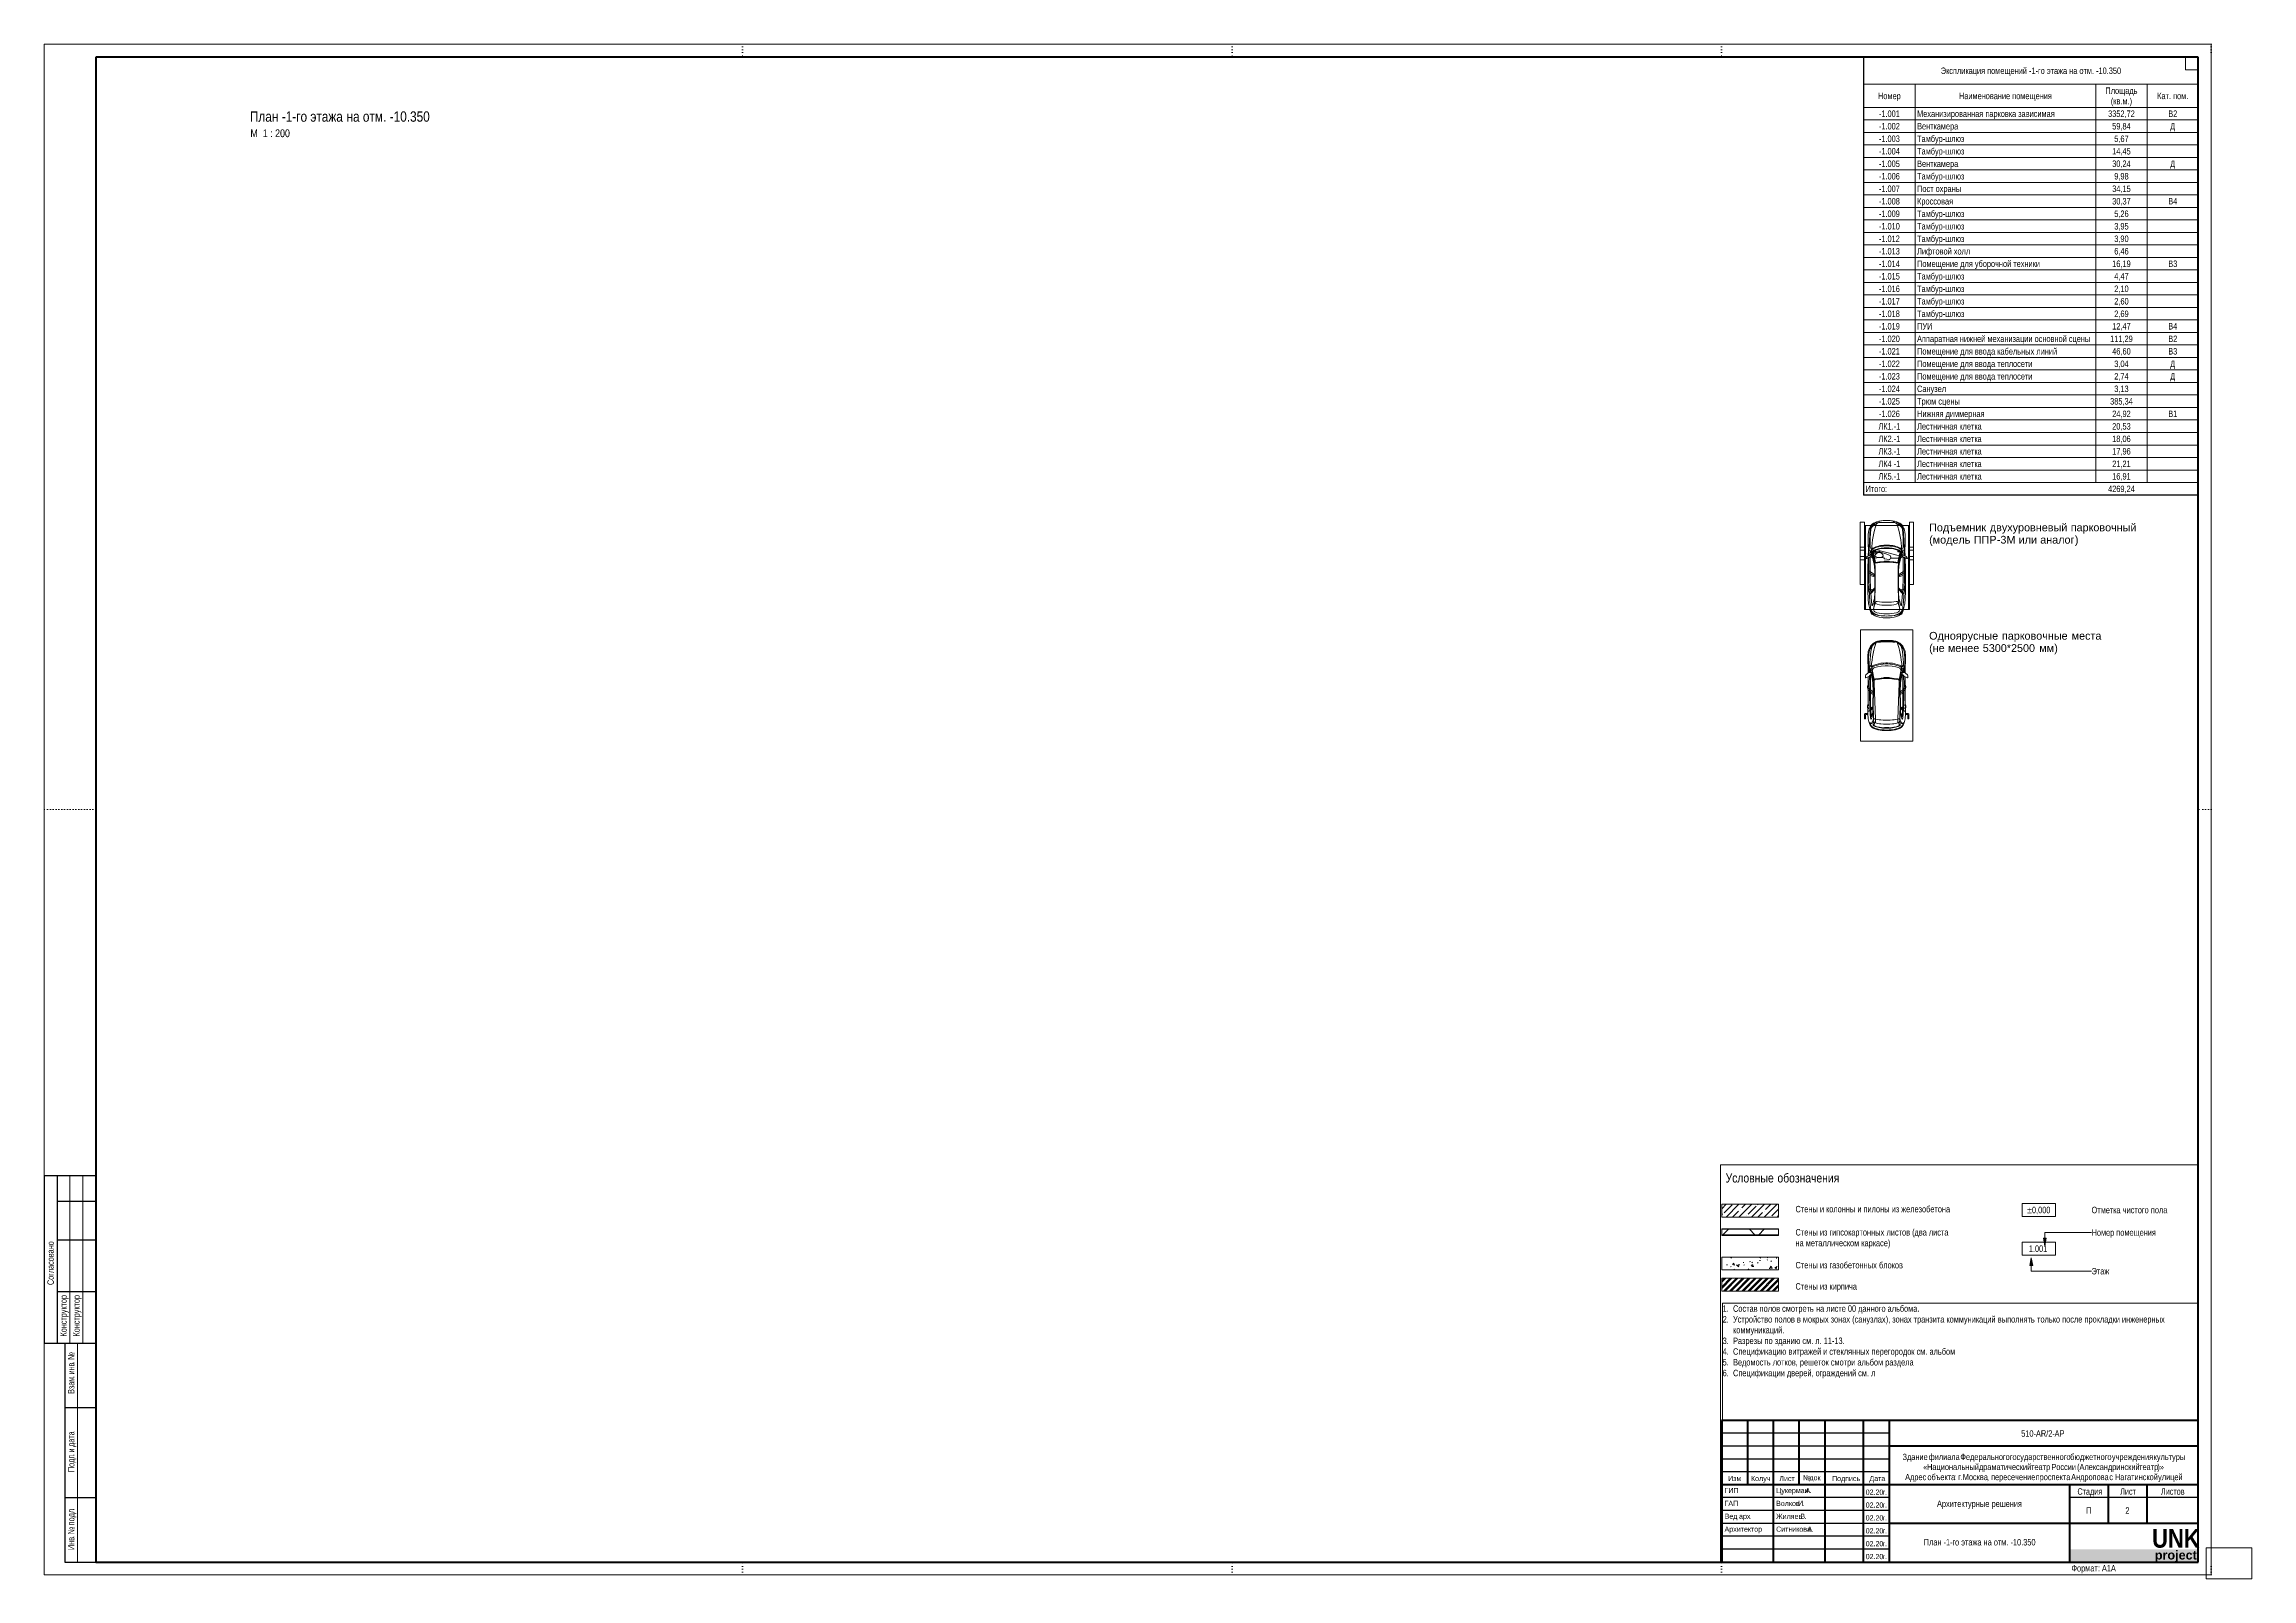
# Paper-space layout 'Layout1' of a CAD drawing. Header units: millimetres. Extents: x -841 to 16, y -2 to 594.
# The model-space entities are those that its viewports show. They can reach past a viewport. Long polylines and large blocks are cut down to what shows.
import ezdxf

# ---------------------------------------------------------------- set-up
doc = ezdxf.new("R2010")
doc.units = ezdxf.units.MM
doc.linetypes.add('Точки', pattern=[1, 0, -1])
doc.linetypes.add('Штрих', pattern=[6.35, 3.175, -3.175])
for name, color, linetype, lineweight in [('Графика спецификации', 7, 'Continuous', 9), ('Импорт в семействах', 7, 'Continuous', 9), ('Линии перегиба', 7, 'Точки', 9), ('Обычные линии', 7, 'Continuous', 25), ('Основные надписи', 7, 'Continuous', 9), ('Просмотр заголовков', 7, 'Continuous', 9), ('Текстовые примечания', 7, 'Continuous', 9), ('Типовые аннотации', 7, 'Continuous', 9), ('Тонкие линии', 7, 'Continuous', 18), ('Черная_3__С', 7, 'Continuous', 25), ('Черная_6__С', 7, 'Continuous', 50), ('Элементы узлов-2', 7, 'Continuous', 18)]:
    doc.layers.add(name, color=color, linetype=linetype, lineweight=lineweight)
doc.layers.add('Невидимые линии', color=7, linetype='Штрих', lineweight=18, true_color=0x00a600)
doc.styles.add('Arial Narrow_3', font='ARIALN.TTF', dxfattribs={"height": 3.5})
doc.styles.add('Arial Narrow_4', font='ARIALN.TTF', dxfattribs={"height": 2.5})
doc.styles.add('Arial Narrow_5', font='ARIALN.TTF', dxfattribs={"height": 2})
doc.styles.add('Arial Narrow_6', font='ARIALN.TTF', dxfattribs={"width": 0.9, "height": 2.5})
doc.styles.add('Arial Narrow_7', font='ARIALN.TTF', dxfattribs={"height": 2.4})
doc.styles.add('Arial Narrow_8', font='ARIALN.TTF', dxfattribs={"height": 3})
doc.styles.add('Arial Narrow_9', font='ARIALN.TTF', dxfattribs={"height": 4})
doc.styles.add('Arial_3', font='arial.ttf', dxfattribs={"height": 3})
doc.styles.add('Arial_B', font='', dxfattribs={"width": 0.848, "height": 7.2})
doc.styles.add('Arial_B_1', font='', dxfattribs={"height": 3.5})
doc.styles.get('Arial_B').set_extended_font_data('Arial', bold=True)
doc.styles.get('Arial_B_1').set_extended_font_data('Arial', bold=True)

psp = doc.layouts.get("Layout1")

# ---------------------------------------------------------------- texts
at = {"layer": 'Графика спецификации', "char_height": 2.5, "line_spacing_factor": 0.974696, "style": 'Arial Narrow_4'}
for s, insert, width, attachment_point in [('Экспликация помещений -1-го этажа на отм. -10.350', (-69.95, 584.93), 83.8795, 2), ('Номер', (-124.89, 575.16), 10.5617, 2), ('Наименование помещения', (-79.86, 575.16), 43.3214, 2), ('Площадь\\P(кв.м.)', (-34.82, 577.21), 14.9215, 2), ('Кат. пом.', (-14.91, 575.16), 14.4609, 2), ('-1.001', (-124.89, 568.26), 9.702, 2), ('Механизированная парковка зависимая', (-114.14, 568.26), 64.1684, 1), ('3352,72', (-34.82, 568.26), 12.3731, 2), ('В2', (-14.91, 568.26), 4.2063, 2), ('-1.002', (-124.89, 563.41), 9.702, 2), ('-1.003', (-124.89, 558.55), 9.702, 2), ('Тамбур-шлюз', (-114.14, 558.55), 22.0138, 1), ('Венткамера', (-114.14, 563.41), 19.1584, 1), ('59,84', (-34.82, 563.41), 8.566, 2), ('5,67', (-34.82, 558.55), 6.6625, 2), ('\\fArial Narrow|b0|i0|c204|p34|;Д', (-14.91, 563.41), 2.3334, 2), ('-1.004', (-124.89, 553.7), 9.702, 2), ('-1.005', (-124.89, 548.85), 9.702, 2), ('Тамбур-шлюз', (-114.14, 553.7), 22.0138, 1), ('Венткамера', (-114.14, 548.85), 19.1584, 1), ('30,24', (-34.82, 548.85), 8.566, 2), ('14,45', (-34.82, 553.7), 8.566, 2), ('\\fArial Narrow|b0|i0|c204|p34|;Д', (-14.91, 548.85), 2.3334, 2), ('-1.006', (-124.89, 544), 9.702, 2), ('Тамбур-шлюз', (-114.14, 544), 22.0138, 1), ('9,98', (-34.82, 544), 6.6625, 2), ('-1.007', (-124.89, 539.15), 9.702, 2), ('-1.008', (-124.89, 534.29), 9.702, 2), ('Пост охраны', (-114.14, 539.15), 20.54, 1), ('Кроссовая', (-114.14, 534.29), 16.7636, 1), ('34,15', (-34.82, 539.15), 8.566, 2), ('30,37', (-34.82, 534.29), 8.566, 2), ('В4', (-14.91, 534.29), 4.2063, 2), ('-1.009', (-124.89, 529.44), 9.702, 2), ('-1.010', (-124.89, 524.59), 9.702, 2), ('Тамбур-шлюз', (-114.14, 529.44), 22.0138, 1), ('Тамбур-шлюз', (-114.14, 524.59), 22.0138, 1), ('3,95', (-34.82, 524.59), 6.6625, 2), ('5,26', (-34.82, 529.44), 6.6625, 2), ('-1.012', (-124.89, 519.74), 9.702, 2), ('-1.013', (-124.89, 514.89), 9.702, 2), ('Лифтовой холл', (-114.14, 514.89), 24.7156, 1), ('Тамбур-шлюз', (-114.14, 519.74), 22.0138, 1), ('3,90', (-34.82, 519.74), 6.6625, 2), ('6,46', (-34.82, 514.89), 6.6625, 2), ('-1.014', (-124.89, 510.04), 9.702, 2), ('Помещение для уборочной техники', (-114.14, 510.04), 57.2296, 1), ('16,19', (-34.82, 510.04), 8.566, 2), ('В3', (-14.91, 510.04), 4.2063, 2), ('-1.015', (-124.89, 505.18), 9.702, 2), ('-1.016', (-124.89, 500.33), 9.702, 2), ('Тамбур-шлюз', (-114.14, 505.18), 22.0138, 1), ('Тамбур-шлюз', (-114.14, 500.33), 22.0138, 1), ('4,47', (-34.82, 505.18), 6.6625, 2), ('2,10', (-34.82, 500.33), 6.6625, 2), ('-1.017', (-124.89, 495.48), 9.702, 2), ('-1.018', (-124.89, 490.63), 9.702, 2), ('Тамбур-шлюз', (-114.14, 495.48), 22.0138, 1), ('Тамбур-шлюз', (-114.14, 490.63), 22.0138, 1), ('2,60', (-34.82, 495.48), 6.6625, 2), ('2,69', (-34.82, 490.63), 6.6625, 2), ('-1.019', (-124.89, 485.78), 9.702, 2), ('-1.020', (-124.89, 480.92), 9.702, 2), ('Аппаратная нижней механизации основной сцены', (-114.14, 480.92), 80.7478, 1), ('ПУИ', (-114.14, 485.78), 7.1537, 1), ('111,29', (-34.82, 480.92), 10.4696, 2), ('12,47', (-34.82, 485.78), 8.566, 2), ('В4', (-14.91, 485.78), 4.2063, 2), ('В2', (-14.91, 480.92), 4.2063, 2), ('-1.021', (-124.89, 476.07), 9.702, 2), ('-1.022', (-124.89, 471.22), 9.702, 2), ('Помещение для ввода кабельных линий', (-114.14, 476.07), 65.243, 1), ('46,60', (-34.82, 476.07), 8.566, 2), ('3,04', (-34.82, 471.22), 6.6625, 2), ('В3', (-14.91, 476.07), 4.2063, 2), ('-1.023', (-124.89, 466.37), 9.702, 2), ('Помещение для ввода теплосети', (-114.14, 471.22), 53.6988, 1), ('Помещение для ввода теплосети', (-114.14, 466.37), 53.6988, 1), ('2,74', (-34.82, 466.37), 6.6625, 2), ('\\fArial Narrow|b0|i0|c204|p34|;Д', (-14.91, 471.22), 2.3334, 2), ('\\fArial Narrow|b0|i0|c204|p34|;Д', (-14.91, 466.37), 2.3334, 2), ('-1.024', (-124.89, 461.52), 9.702, 2), ('-1.025', (-124.89, 456.67), 9.702, 2), ('Трюм сцены', (-114.14, 456.67), 19.9874, 1), ('Санузел', (-114.14, 461.52), 13.4784, 1), ('385,34', (-34.82, 456.67), 10.4696, 2), ('3,13', (-34.82, 461.52), 6.6625, 2), ('ЛК1.-1', (-124.89, 446.96), 10.1626, 2), ('-1.026', (-124.89, 451.81), 9.702, 2), ('Лестничная клетка', (-114.14, 446.96), 30.1192, 1), ('Нижняя диммерная', (-114.14, 451.81), 31.4702, 1), ('24,92', (-34.82, 451.81), 8.566, 2), ('20,53', (-34.82, 446.96), 8.566, 2), ('В1', (-14.91, 451.81), 4.2063, 2), ('ЛК2.-1', (-124.89, 442.11), 10.1626, 2), ('ЛК3.-1', (-124.89, 437.26), 10.1626, 2), ('Лестничная клетка', (-114.14, 442.11), 30.1192, 1), ('Лестничная клетка', (-114.14, 437.26), 30.1192, 1), ('18,06', (-34.82, 442.11), 8.566, 2), ('17,96', (-34.82, 437.26), 8.566, 2), ('ЛК4 -1', (-124.89, 432.41), 10.1626, 2), ('Лестничная клетка', (-114.14, 432.41), 30.1192, 1), ('21,21', (-34.82, 432.41), 8.566, 2), ('Итого:', (-134.14, 422.7), 10.0705, 1), ('ЛК5.-1', (-124.89, 427.55), 10.1626, 2), ('Лестничная клетка', (-114.14, 427.55), 30.1192, 1), ('4269,24', (-34.82, 422.7), 12.3731, 2), ('16,91', (-34.82, 427.55), 8.566, 2)]:
    psp.add_mtext(s, dxfattribs=dict(at, insert=insert, width=width, attachment_point=attachment_point))
at = {"layer": 'Основные надписи', "attachment_point": 1}
for s, insert, char_height, width, style in [('510-AR/2-', (-73.73, 56.15), 2.5, 15.7131, 'Arial Narrow_4'), ('АР', (-60.77, 56.15), 2.5, 4.6498, 'Arial Narrow_4'), ('Здание', (-119.77, 47.01), 2.4, 11.3038, 'Arial Narrow_7'), ('\\fArial Narrow|b0|i0|c204|p34|; ', (-110.44, 47.01), 2.4, 0.962, 'Arial Narrow_7'), ('Национальный', (-110.24, 43.11), 2.4, 23.4093, 'Arial Narrow_7'), ('филиала', (-109.65, 47.01), 2.4, 13.9494, 'Arial Narrow_7'), ('\\fArial Narrow|b0|i0|c204|p34|; ', (-98.14, 47.01), 2.4, 0.962, 'Arial Narrow_7'), ('Федерального', (-97.34, 47.01), 2.4, 22.2869, 'Arial Narrow_7'), ('\\fArial Narrow|b0|i0|c204|p34|; ', (-90.93, 43.11), 2.4, 0.962, 'Arial Narrow_7'), ('драматический', (-90.13, 43.11), 2.4, 23.5696, 'Arial Narrow_7'), ('\\fArial Narrow|b0|i0|c204|p34|; ', (-78.95, 47.01), 2.4, 0.962, 'Arial Narrow_7'), ('государственного', (-78.16, 47.01), 2.4, 27.4177, 'Arial Narrow_7'), ('\\fArial Narrow|b0|i0|c204|p34|; ', (-70.69, 43.11), 2.4, 0.962, 'Arial Narrow_7'), ('\\fArial Narrow|b0|i0|c204|p34|; ', (-62.81, 43.11), 2.4, 0.962, 'Arial Narrow_7'), ('России', (-62.02, 43.11), 2.4, 11.1435, 'Arial Narrow_7'), ('\\fArial Narrow|b0|i0|c204|p34|; ', (-55.54, 47.01), 2.4, 0.962, 'Arial Narrow_7'), ('бюджетного', (-54.74, 47.01), 2.4, 18.6793, 'Arial Narrow_7'), (' (', (-52.83, 43.11), 2.4, 2.0844, 'Arial Narrow_7'), ('Александринский', (-51.11, 43.11), 2.4, 27.097, 'Arial Narrow_7'), ('\\fArial Narrow|b0|i0|c204|p34|; ', (-39.33, 47.01), 2.4, 0.962, 'Arial Narrow_7'), ('учреждения', (-38.54, 47.01), 2.4, 18.6793, 'Arial Narrow_7'), ('\\fArial Narrow|b0|i0|c204|p34|; ', (-28.75, 43.11), 2.4, 0.962, 'Arial Narrow_7'), ('\\fArial Narrow|b0|i0|c204|p34|; ', (-23.13, 47.01), 2.4, 0.962, 'Arial Narrow_7'), ('культуры', (-22.33, 47.01), 2.4, 14.3502, 'Arial Narrow_7'), (')»', (-20.88, 43.11), 2.4, 2.9662, 'Arial Narrow_7'), ('Адрес', (-118.77, 39.2), 2.4, 9.5401, 'Arial Narrow_7'), ('\\fArial Narrow|b0|i0|c204|p34|;«', (-111.76, 43.11), 2.4, 1.8439, 'Arial Narrow_7'), ('\\fArial Narrow|b0|i0|c204|p34|; ', (-110.9, 39.2), 2.4, 0.962, 'Arial Narrow_7'), ('объекта', (-110.11, 39.2), 2.4, 12.5063, 'Arial Narrow_7'), (': ', (-99.79, 39.2), 2.4, 1.924, 'Arial Narrow_7'), ('\\fArial Narrow|b0|i0|c204|p34|;г', (-98.2, 39.2), 2.4, 1.2025, 'Arial Narrow_7'), ('\\fArial Narrow|b0|i0|c204|p34|;.', (-97.21, 39.2), 2.4, 0.962, 'Arial Narrow_7'), ('Москва', (-96.42, 39.2), 2.4, 11.384, 'Arial Narrow_7'), (', ', (-87.02, 39.2), 2.4, 1.924, 'Arial Narrow_7'), ('пересечение', (-85.44, 39.2), 2.4, 20.0422, 'Arial Narrow_7'), ('театр', (-69.89, 43.11), 2.4, 8.5781, 'Arial Narrow_7'), ('\\fArial Narrow|b0|i0|c204|p34|; ', (-68.9, 39.2), 2.4, 0.962, 'Arial Narrow_7'), ('проспекта', (-68.11, 39.2), 2.4, 15.7131, 'Arial Narrow_7'), ('\\fArial Narrow|b0|i0|c204|p34|; ', (-55.14, 39.2), 2.4, 0.962, 'Arial Narrow_7'), ('Андропова', (-54.35, 39.2), 2.4, 16.9958, 'Arial Narrow_7'), ('\\fArial Narrow|b0|i0|c204|p34|; ', (-40.32, 39.2), 2.4, 0.962, 'Arial Narrow_7'), ('\\fArial Narrow|b0|i0|c204|p34|;с', (-39.53, 39.2), 2.4, 1.6835, 'Arial Narrow_7'), ('\\fArial Narrow|b0|i0|c204|p34|; ', (-38.14, 39.2), 2.4, 0.962, 'Arial Narrow_7'), ('Нагатинской', (-37.35, 39.2), 2.4, 19.3207, 'Arial Narrow_7'), ('театр', (-27.96, 43.11), 2.4, 8.5781, 'Arial Narrow_7'), ('\\fArial Narrow|b0|i0|c204|p34|; ', (-21.41, 39.2), 2.4, 0.962, 'Arial Narrow_7'), ('улицей', (-20.61, 39.2), 2.4, 11.0633, 'Arial Narrow_7'), ('ГИП', (-188.84, 33.78), 2, 5.5316, 'Arial Narrow_5'), ('ГАП', (-188.84, 28.78), 2, 5.4515, 'Arial Narrow_5'), ('Цукерман', (-168.84, 33.77), 2, 12.9873, 'Arial Narrow_5'), ('Волков', (-168.84, 28.77), 2, 9.5401, 'Arial Narrow_5'), ('\\fArial Narrow|b0|i0|c204|p34|; ', (-160.97, 28.77), 2, 0.8017, 'Arial Narrow_5'), ('\\fArial Narrow|b0|i0|c204|p34|;И', (-160.31, 28.77), 2, 2.0042, 'Arial Narrow_5'), ('\\fArial Narrow|b0|i0|c204|p34|;.', (-158.66, 28.77), 2, 0.8017, 'Arial Narrow_5'), ('\\fArial Narrow|b0|i0|c204|p34|; ', (-158.13, 33.77), 2, 0.8017, 'Arial Narrow_5'), ('\\fArial Narrow|b0|i0|c204|p34|;А', (-157.47, 33.77), 2, 1.9241, 'Arial Narrow_5'), ('\\fArial Narrow|b0|i0|c204|p34|;.', (-155.88, 33.77), 2, 0.8017, 'Arial Narrow_5'), ('02.20 ', (-134.09, 33.14), 2, 8.0169, 'Arial Narrow_5'), ('02.20 ', (-134.09, 28.14), 2, 8.0169, 'Arial Narrow_5'), ('\\fArial Narrow|b0|i0|c204|p34|;г', (-127.47, 33.14), 2, 1.0422, 'Arial Narrow_5'), ('\\fArial Narrow|b0|i0|c204|p34|;г', (-127.47, 28.14), 2, 1.0422, 'Arial Narrow_5'), ('\\fArial Narrow|b0|i0|c204|p34|;.', (-126.61, 33.14), 2, 0.8017, 'Arial Narrow_5'), ('\\fArial Narrow|b0|i0|c204|p34|;.', (-126.61, 28.14), 2, 0.8017, 'Arial Narrow_5'), ('Архитектурные', (-106.4, 28.89), 2.5, 24.692, 'Arial Narrow_4'), ('\\fArial Narrow|b0|i0|c204|p34|; ', (-86.02, 28.89), 2.5, 0.962, 'Arial Narrow_4'), ('решения', (-85.23, 28.89), 2.5, 14.3502, 'Arial Narrow_4'), ('\\fArial Narrow|b0|i0|c204|p34|;П', (-48.52, 26.28), 2.5, 2.4852, 'Arial Narrow_4'), ('\\fArial Narrow|b0|i0|c204|p34|;2', (-33.28, 26.28), 2.5, 1.9241, 'Arial Narrow_4'), ('Архитектор', (-188.84, 18.78), 2, 15.1519, 'Arial Narrow_5'), ('Вед', (-188.84, 23.78), 2, 5.211, 'Arial Narrow_5'), ('. ', (-184.54, 23.78), 2, 1.6034, 'Arial Narrow_5'), ('арх', (-183.22, 23.78), 2, 4.6498, 'Arial Narrow_5'), ('\\fArial Narrow|b0|i0|c204|p34|;.', (-179.39, 23.78), 2, 0.8017, 'Arial Narrow_5'), ('Жиляев', (-168.84, 23.77), 2, 10.5823, 'Arial Narrow_5'), ('Ситникова', (-168.84, 18.77), 2, 13.9494, 'Arial Narrow_5'), ('\\fArial Narrow|b0|i0|c204|p34|; ', (-160.11, 23.77), 2, 0.8017, 'Arial Narrow_5'), ('\\fArial Narrow|b0|i0|c204|p34|;В', (-159.45, 23.77), 2, 1.924, 'Arial Narrow_5'), ('\\fArial Narrow|b0|i0|c204|p34|;.', (-157.86, 23.77), 2, 0.8017, 'Arial Narrow_5'), ('\\fArial Narrow|b0|i0|c204|p34|; ', (-157.33, 18.77), 2, 0.8017, 'Arial Narrow_5'), ('\\fArial Narrow|b0|i0|c204|p34|;А', (-156.67, 18.77), 2, 1.9241, 'Arial Narrow_5'), ('02.20 ', (-134.09, 23.14), 2, 8.0169, 'Arial Narrow_5'), ('02.20 ', (-134.09, 18.14), 2, 8.0169, 'Arial Narrow_5'), ('\\fArial Narrow|b0|i0|c204|p34|;г', (-127.47, 23.14), 2, 1.0422, 'Arial Narrow_5'), ('\\fArial Narrow|b0|i0|c204|p34|;г', (-127.47, 18.14), 2, 1.0422, 'Arial Narrow_5'), ('\\fArial Narrow|b0|i0|c204|p34|;.', (-126.61, 23.14), 2, 0.8017, 'Arial Narrow_5'), ('\\fArial Narrow|b0|i0|c204|p34|;.', (-155.09, 18.77), 2, 0.8017, 'Arial Narrow_5'), ('02.20 ', (-134.09, 13.14), 2, 8.0169, 'Arial Narrow_5'), ('\\fArial Narrow|b0|i0|c204|p34|;г', (-127.47, 13.14), 2, 1.0422, 'Arial Narrow_5'), ('\\fArial Narrow|b0|i0|c204|p34|;.', (-126.61, 18.14), 2, 0.8017, 'Arial Narrow_5'), ('\\fArial Narrow|b0|i0|c204|p34|;.', (-126.61, 13.14), 2, 0.8017, 'Arial Narrow_5'), ('План', (-111.55, 13.96), 2.5, 8.3376, 'Arial Narrow_4'), (' -1-', (-104.67, 13.96), 2.5, 5.1308, 'Arial Narrow_4'), ('го', (-100.44, 13.96), 2.5, 3.2067, 'Arial Narrow_4'), ('\\fArial Narrow|b0|i0|c204|p34|; ', (-97.79, 13.96), 2.5, 0.962, 'Arial Narrow_4'), ('этажа', (-97, 13.96), 2.5, 9.5401, 'Arial Narrow_4'), ('\\fArial Narrow|b0|i0|c204|p34|; ', (-89.13, 13.96), 2.5, 0.962, 'Arial Narrow_4'), ('на', (-88.33, 13.96), 2.5, 3.8481, 'Arial Narrow_4'), ('\\fArial Narrow|b0|i0|c204|p34|; ', (-85.16, 13.96), 2.5, 0.962, 'Arial Narrow_4'), ('отм', (-84.36, 13.96), 2.5, 5.9325, 'Arial Narrow_4'), ('. -10.350', (-79.47, 13.96), 2.5, 13.6287, 'Arial Narrow_4'), ('02.20 ', (-134.09, 8.14), 2, 8.0169, 'Arial Narrow_5'), ('\\fArial Narrow|b0|i0|c204|p34|;г', (-127.47, 8.14), 2, 1.0422, 'Arial Narrow_5'), ('\\fArial Narrow|b0|i0|c204|p34|;.', (-126.61, 8.14), 2, 0.8017, 'Arial Narrow_5')]:
    psp.add_mtext(s, dxfattribs=dict(at, insert=insert, char_height=char_height, width=width, style=style))
at = {"layer": 'Просмотр заголовков', "attachment_point": 1}
for s, insert, char_height, width, style in [('План', (-761.16, 567.91), 4, 13.4683, 'Arial Narrow_9'), (' -1-', (-750.05, 567.91), 4, 8.3375, 'Arial Narrow_9'), ('го', (-743.17, 567.91), 4, 5.1308, 'Arial Narrow_9'), ('\\fArial Narrow|b0|i0|c204|p34|; ', (-738.94, 567.91), 4, 1.5232, 'Arial Narrow_9'), ('этажа', (-737.68, 567.91), 4, 15.4726, 'Arial Narrow_9'), ('\\fArial Narrow|b0|i0|c204|p34|; ', (-724.91, 567.91), 4, 1.5232, 'Arial Narrow_9'), ('на', (-723.66, 567.91), 4, 6.173, 'Arial Narrow_9'), ('\\fArial Narrow|b0|i0|c204|p34|; ', (-718.56, 567.91), 4, 1.5232, 'Arial Narrow_9'), ('отм', (-717.31, 567.91), 4, 9.5401, 'Arial Narrow_9'), ('. -10.350', (-709.44, 567.91), 4, 22.0464, 'Arial Narrow_9'), ('\\fArial Narrow|b0|i0|c204|p34|;М', (-760.96, 560.93), 3, 3.5274, 'Arial Narrow_8'), ('  1 : 200', (-758.05, 560.93), 3, 15.3122, 'Arial Narrow_8')]:
    psp.add_mtext(s, dxfattribs=dict(at, insert=insert, char_height=char_height, width=width, style=style))

msp = doc.modelspace()

# ---------------------------------------------------------------- texts
at = {"layer": 'Текстовые примечания', "attachment_point": 1}
for s, insert, char_height, width, style in [('Условные', (155260.08, 2264.11), 3.5, 23.0084, 'Arial Narrow_3'), ('\\fArial Narrow|b0|i0|c204|p34|; ', (155279.06, 2264.11), 3.5, 1.3629, 'Arial Narrow_3'), ('обозначения', (155280.19, 2264.11), 3.5, 29.3418, 'Arial Narrow_3'), ('Стены', (155287.2, 2251.53), 2.5, 10.5021, 'Arial Narrow_4'), ('\\fArial Narrow|b0|i0|c204|p34|; ', (155295.87, 2251.53), 2.5, 0.962, 'Arial Narrow_4'), ('\\fArial Narrow|b0|i0|c204|p34|;и', (155296.66, 2251.53), 2.5, 1.9241, 'Arial Narrow_4'), ('\\fArial Narrow|b0|i0|c204|p34|; ', (155298.25, 2251.53), 2.5, 0.962, 'Arial Narrow_4'), ('колонны', (155299.04, 2251.53), 2.5, 13.789, 'Arial Narrow_4'), ('\\fArial Narrow|b0|i0|c204|p34|; ', (155310.42, 2251.53), 2.5, 0.962, 'Arial Narrow_4'), ('\\fArial Narrow|b0|i0|c204|p34|;и', (155311.21, 2251.53), 2.5, 1.924, 'Arial Narrow_4'), ('\\fArial Narrow|b0|i0|c204|p34|; ', (155312.8, 2251.53), 2.5, 0.962, 'Arial Narrow_4'), ('пилоны', (155313.59, 2251.53), 2.5, 12.2658, 'Arial Narrow_4'), ('\\fArial Narrow|b0|i0|c204|p34|; ', (155323.71, 2251.53), 2.5, 0.962, 'Arial Narrow_4'), ('из', (155324.51, 2251.53), 2.5, 3.5274, 'Arial Narrow_4'), ('\\fArial Narrow|b0|i0|c204|p34|; ', (155327.42, 2251.53), 2.5, 0.962, 'Arial Narrow_4'), ('железобетона', (155328.21, 2251.53), 2.5, 23.0084, 'Arial Narrow_4'), ('±0,000', (155377.04, 2251.18), 2.5, 10.9831, 'Arial Narrow_4'), ('Отметка', (155402.09, 2251.18), 2.5, 13.7089, 'Arial Narrow_4'), ('\\fArial Narrow|b0|i0|c204|p34|; ', (155413.4, 2251.18), 2.5, 0.962, 'Arial Narrow_4'), ('чистого', (155414.19, 2251.18), 2.5, 12.2658, 'Arial Narrow_4'), ('\\fArial Narrow|b0|i0|c204|p34|; ', (155424.31, 2251.18), 2.5, 0.962, 'Arial Narrow_4'), ('пола', (155425.11, 2251.18), 2.5, 7.7764, 'Arial Narrow_4'), ('Стены', (155287.2, 2242.53), 2.5, 10.5021, 'Arial Narrow_4'), ('на', (155287.2, 2238.36), 2.5, 3.8481, 'Arial Narrow_4'), ('\\fArial Narrow|b0|i0|c204|p34|; ', (155290.38, 2238.36), 2.5, 0.962, 'Arial Narrow_4'), ('металлическом', (155291.17, 2238.36), 2.5, 25.173, 'Arial Narrow_4'), ('\\fArial Narrow|b0|i0|c204|p34|; ', (155295.87, 2242.53), 2.5, 0.962, 'Arial Narrow_4'), ('из', (155296.66, 2242.53), 2.5, 3.5274, 'Arial Narrow_4'), ('\\fArial Narrow|b0|i0|c204|p34|; ', (155299.57, 2242.53), 2.5, 0.962, 'Arial Narrow_4'), ('гипсокартонных', (155300.36, 2242.53), 2.5, 25.8945, 'Arial Narrow_4'), ('\\fArial Narrow|b0|i0|c204|p34|; ', (155311.94, 2238.36), 2.5, 0.962, 'Arial Narrow_4'), ('каркасе', (155312.73, 2238.36), 2.5, 12.5063, 'Arial Narrow_4'), ('\\fArial Narrow|b0|i0|c204|p34|; ', (155321.73, 2242.53), 2.5, 0.962, 'Arial Narrow_4'), ('листов', (155322.52, 2242.53), 2.5, 11.0633, 'Arial Narrow_4'), ('\\fArial Narrow|b0|i0|c204|p34|;)', (155323.05, 2238.36), 2.5, 1.1224, 'Arial Narrow_4'), (' (', (155331.65, 2242.53), 2.5, 2.0844, 'Arial Narrow_4'), ('два', (155333.37, 2242.53), 2.5, 5.7721, 'Arial Narrow_4'), ('\\fArial Narrow|b0|i0|c204|p34|; ', (155338.13, 2242.53), 2.5, 0.962, 'Arial Narrow_4'), ('листа', (155338.93, 2242.53), 2.5, 9.2194, 'Arial Narrow_4'), ('1.001', (155377.73, 2236.18), 2.5, 8.6582, 'Arial Narrow_4'), ('Номер', (155402.09, 2242.43), 2.5, 10.6624, 'Arial Narrow_4'), ('\\fArial Narrow|b0|i0|c204|p34|; ', (155410.89, 2242.43), 2.5, 0.962, 'Arial Narrow_4'), ('помещения', (155411.68, 2242.43), 2.5, 18.7595, 'Arial Narrow_4'), ('Стены', (155287.2, 2229.78), 2.5, 10.5021, 'Arial Narrow_4'), ('\\fArial Narrow|b0|i0|c204|p34|; ', (155295.87, 2229.78), 2.5, 0.962, 'Arial Narrow_4'), ('из', (155296.66, 2229.78), 2.5, 3.5274, 'Arial Narrow_4'), ('\\fArial Narrow|b0|i0|c204|p34|; ', (155299.57, 2229.78), 2.5, 0.962, 'Arial Narrow_4'), ('газобетонных', (155300.36, 2229.78), 2.5, 22.3671, 'Arial Narrow_4'), ('\\fArial Narrow|b0|i0|c204|p34|; ', (155318.82, 2229.78), 2.5, 0.962, 'Arial Narrow_4'), ('блоков', (155319.61, 2229.78), 2.5, 11.2236, 'Arial Narrow_4'), ('Стены', (155287.2, 2221.54), 2.5, 10.5021, 'Arial Narrow_4'), ('\\fArial Narrow|b0|i0|c204|p34|; ', (155295.87, 2221.54), 2.5, 0.962, 'Arial Narrow_4'), ('из', (155296.66, 2221.54), 2.5, 3.5274, 'Arial Narrow_4'), ('\\fArial Narrow|b0|i0|c204|p34|; ', (155299.57, 2221.54), 2.5, 0.962, 'Arial Narrow_4'), ('кирпича', (155300.36, 2221.54), 2.5, 12.9873, 'Arial Narrow_4'), ('Этаж', (155402.09, 2227.43), 2.5, 8.3376, 'Arial Narrow_4'), ('2.', (155461.95, 1973.73), 2.5, 4.8904, 'Arial Narrow_4'), ('1.', (155461.95, 1977.89), 2.5, 4.8904, 'Arial Narrow_4'), ('Устройство', (155465.99, 1973.73), 2.5, 18.519, 'Arial Narrow_4'), ('Состав', (155465.99, 1977.89), 2.5, 11.5443, 'Arial Narrow_4'), ('\\fArial Narrow|b0|i0|c204|p34|; ', (155475.51, 1977.89), 2.5, 0.962, 'Arial Narrow_4'), ('полов', (155476.3, 1977.89), 2.5, 9.6202, 'Arial Narrow_4'), ('\\fArial Narrow|b0|i0|c204|p34|; ', (155481.27, 1973.73), 2.5, 0.962, 'Arial Narrow_4'), ('полов', (155482.06, 1973.73), 2.5, 9.6203, 'Arial Narrow_4'), ('\\fArial Narrow|b0|i0|c204|p34|; ', (155484.24, 1977.89), 2.5, 0.962, 'Arial Narrow_4'), ('смотреть', (155485.04, 1977.89), 2.5, 14.9916, 'Arial Narrow_4'), ('\\fArial Narrow|b0|i0|c204|p34|; ', (155490, 1973.73), 2.5, 0.962, 'Arial Narrow_4'), ('\\fArial Narrow|b0|i0|c204|p34|;в', (155490.79, 1973.73), 2.5, 1.8439, 'Arial Narrow_4'), ('\\fArial Narrow|b0|i0|c204|p34|; ', (155492.31, 1973.73), 2.5, 0.962, 'Arial Narrow_4'), ('мокрых', (155493.11, 1973.73), 2.5, 12.1055, 'Arial Narrow_4'), ('\\fArial Narrow|b0|i0|c204|p34|; ', (155497.41, 1977.89), 2.5, 0.962, 'Arial Narrow_4'), ('на', (155498.2, 1977.89), 2.5, 3.8481, 'Arial Narrow_4'), ('\\fArial Narrow|b0|i0|c204|p34|; ', (155501.37, 1977.89), 2.5, 0.962, 'Arial Narrow_4'), ('листе', (155502.17, 1977.89), 2.5, 9.2194, 'Arial Narrow_4'), ('\\fArial Narrow|b0|i0|c204|p34|; ', (155503.09, 1973.73), 2.5, 0.962, 'Arial Narrow_4'), ('зонах', (155503.89, 1973.73), 2.5, 9.1392, 'Arial Narrow_4'), (' 00 ', (155509.77, 1977.89), 2.5, 5.7721, 'Arial Narrow_4'), (' (', (155511.43, 1973.73), 2.5, 2.0844, 'Arial Narrow_4'), ('санузлах', (155513.15, 1973.73), 2.5, 14.6709, 'Arial Narrow_4'), ('данного', (155514.54, 1977.89), 2.5, 12.9072, 'Arial Narrow_4'), ('\\fArial Narrow|b0|i0|c204|p34|; ', (155525.19, 1977.89), 2.5, 0.962, 'Arial Narrow_4'), ('), ', (155525.25, 1973.73), 2.5, 3.0464, 'Arial Narrow_4'), ('альбома', (155525.98, 1977.89), 2.5, 14.0295, 'Arial Narrow_4'), ('зонах', (155527.77, 1973.73), 2.5, 9.1392, 'Arial Narrow_4'), ('\\fArial Narrow|b0|i0|c204|p34|; ', (155535.31, 1973.73), 2.5, 0.962, 'Arial Narrow_4'), ('транзита', (155536.1, 1973.73), 2.5, 14.4304, 'Arial Narrow_4'), ('\\fArial Narrow|b0|i0|c204|p34|;.', (155537.56, 1977.89), 2.5, 0.962, 'Arial Narrow_4'), ('\\fArial Narrow|b0|i0|c204|p34|; ', (155548.01, 1973.73), 2.5, 0.962, 'Arial Narrow_4'), ('коммуникаций', (155548.8, 1973.73), 2.5, 23.1688, 'Arial Narrow_4'), ('\\fArial Narrow|b0|i0|c204|p34|; ', (155567.92, 1973.73), 2.5, 0.962, 'Arial Narrow_4'), ('выполнять', (155568.71, 1973.73), 2.5, 17.557, 'Arial Narrow_4'), ('\\fArial Narrow|b0|i0|c204|p34|; ', (155583.2, 1973.73), 2.5, 0.962, 'Arial Narrow_4'), ('только', (155583.99, 1973.73), 2.5, 10.8228, 'Arial Narrow_4'), ('\\fArial Narrow|b0|i0|c204|p34|; ', (155592.92, 1973.73), 2.5, 0.962, 'Arial Narrow_4'), ('после', (155593.71, 1973.73), 2.5, 9.5401, 'Arial Narrow_4'), ('\\fArial Narrow|b0|i0|c204|p34|; ', (155601.58, 1973.73), 2.5, 0.962, 'Arial Narrow_4'), ('прокладки', (155602.38, 1973.73), 2.5, 16.6751, 'Arial Narrow_4'), ('\\fArial Narrow|b0|i0|c204|p34|; ', (155616.14, 1973.73), 2.5, 0.962, 'Arial Narrow_4'), ('инженерных', (155616.93, 1973.73), 2.5, 20.1224, 'Arial Narrow_4'), ('\\fArial Narrow|b0|i0|c204|p34|; ', (155633.53, 1973.73), 2.5, 0.962, 'Arial Narrow_4'), ('3.', (155461.95, 1965.39), 2.5, 4.8904, 'Arial Narrow_4'), ('коммуникаций', (155465.99, 1969.56), 2.5, 23.1688, 'Arial Narrow_4'), ('Разрезы', (155465.99, 1965.39), 2.5, 13.8692, 'Arial Narrow_4'), ('\\fArial Narrow|b0|i0|c204|p34|; ', (155477.43, 1965.39), 2.5, 0.962, 'Arial Narrow_4'), ('по', (155478.22, 1965.39), 2.5, 3.8481, 'Arial Narrow_4'), ('\\fArial Narrow|b0|i0|c204|p34|; ', (155481.4, 1965.39), 2.5, 0.962, 'Arial Narrow_4'), ('зданию', (155482.19, 1965.39), 2.5, 12.0253, 'Arial Narrow_4'), ('\\fArial Narrow|b0|i0|c204|p34|;.', (155485.1, 1969.56), 2.5, 0.962, 'Arial Narrow_4'), ('\\fArial Narrow|b0|i0|c204|p34|; ', (155492.11, 1965.39), 2.5, 0.962, 'Arial Narrow_4'), ('см', (155492.91, 1965.39), 2.5, 4.1688, 'Arial Narrow_4'), ('. ', (155496.35, 1965.39), 2.5, 1.924, 'Arial Narrow_4'), ('\\fArial Narrow|b0|i0|c204|p34|;л', (155497.93, 1965.39), 2.5, 2.0042, 'Arial Narrow_4'), ('. 11-13.', (155499.59, 1965.39), 2.5, 11.7046, 'Arial Narrow_4'), ('4.', (155461.95, 1961.23), 2.5, 4.8904, 'Arial Narrow_4'), ('5.', (155461.95, 1957.06), 2.5, 4.8904, 'Arial Narrow_4'), ('Спецификацию', (155465.99, 1961.23), 2.5, 25.0928, 'Arial Narrow_4'), ('Ведомость', (155465.99, 1957.06), 2.5, 17.7173, 'Arial Narrow_4'), ('\\fArial Narrow|b0|i0|c204|p34|; ', (155480.6, 1957.06), 2.5, 0.962, 'Arial Narrow_4'), ('лотков', (155481.4, 1957.06), 2.5, 10.8228, 'Arial Narrow_4'), ('\\fArial Narrow|b0|i0|c204|p34|; ', (155486.69, 1961.23), 2.5, 0.962, 'Arial Narrow_4'), ('витражей', (155487.48, 1961.23), 2.5, 15.3924, 'Arial Narrow_4'), (', ', (155490.33, 1957.06), 2.5, 1.9241, 'Arial Narrow_4'), ('решеток', (155491.91, 1957.06), 2.5, 13.6287, 'Arial Narrow_4'), ('\\fArial Narrow|b0|i0|c204|p34|; ', (155500.18, 1961.23), 2.5, 0.962, 'Arial Narrow_4'), ('\\fArial Narrow|b0|i0|c204|p34|;и', (155500.98, 1961.23), 2.5, 1.9241, 'Arial Narrow_4'), ('\\fArial Narrow|b0|i0|c204|p34|; ', (155502.56, 1961.23), 2.5, 0.962, 'Arial Narrow_4'), ('\\fArial Narrow|b0|i0|c204|p34|; ', (155503.16, 1957.06), 2.5, 0.962, 'Arial Narrow_4'), ('стеклянных', (155503.36, 1961.23), 2.5, 18.9198, 'Arial Narrow_4'), ('смотри', (155503.95, 1957.06), 2.5, 11.5443, 'Arial Narrow_4'), ('\\fArial Narrow|b0|i0|c204|p34|; ', (155513.48, 1957.06), 2.5, 0.962, 'Arial Narrow_4'), ('альбом', (155514.27, 1957.06), 2.5, 12.1055, 'Arial Narrow_4'), ('\\fArial Narrow|b0|i0|c204|p34|; ', (155518.97, 1961.23), 2.5, 0.962, 'Arial Narrow_4'), ('перегородок', (155519.76, 1961.23), 2.5, 20.2025, 'Arial Narrow_4'), ('\\fArial Narrow|b0|i0|c204|p34|; ', (155524.26, 1957.06), 2.5, 0.962, 'Arial Narrow_4'), ('раздела', (155525.05, 1957.06), 2.5, 13.308, 'Arial Narrow_4'), ('\\fArial Narrow|b0|i0|c204|p34|; ', (155536.03, 1957.06), 2.5, 0.962, 'Arial Narrow_4'), ('\\fArial Narrow|b0|i0|c204|p34|; ', (155536.43, 1961.23), 2.5, 0.962, 'Arial Narrow_4'), ('см', (155537.22, 1961.23), 2.5, 4.1688, 'Arial Narrow_4'), ('. ', (155540.66, 1961.23), 2.5, 1.924, 'Arial Narrow_4'), ('альбом', (155542.25, 1961.23), 2.5, 12.1055, 'Arial Narrow_4'), ('\\fArial Narrow|b0|i0|c204|p34|; ', (155552.24, 1961.23), 2.5, 0.962, 'Arial Narrow_4'), ('6.', (155461.95, 1952.89), 2.5, 4.8904, 'Arial Narrow_4'), ('Спецификации', (155465.99, 1952.89), 2.5, 24.3713, 'Arial Narrow_4'), ('\\fArial Narrow|b0|i0|c204|p34|; ', (155486.09, 1952.89), 2.5, 0.962, 'Arial Narrow_4'), ('дверей', (155486.89, 1952.89), 2.5, 11.5443, 'Arial Narrow_4'), (', ', (155496.41, 1952.89), 2.5, 1.9241, 'Arial Narrow_4'), ('ограждений', (155498, 1952.89), 2.5, 19.0802, 'Arial Narrow_4'), ('\\fArial Narrow|b0|i0|c204|p34|; ', (155513.74, 1952.89), 2.5, 0.962, 'Arial Narrow_4'), ('см', (155514.54, 1952.89), 2.5, 4.1688, 'Arial Narrow_4'), ('. ', (155517.98, 1952.89), 2.5, 1.924, 'Arial Narrow_4'), ('\\fArial Narrow|b0|i0|c204|p34|;л', (155519.56, 1952.89), 2.5, 2.0042, 'Arial Narrow_4')]:
    msp.add_mtext(s, dxfattribs=dict(at, insert=insert, char_height=char_height, width=width, style=style))

# ---------------------------------------------------------------- blocks, each defined once
blk = doc.blocks.new('_ЛИ__Форма 3_ Графическая часть - А1А-4542602-План -1-го этажа на отм_ -10_350')
at = {"layer": 'Основные надписи', "true_color": 0xff0000}
blk.add_hatch(color=1, dxfattribs=at).paths.add_polyline_path([(-247, -143.5), (-247, -138.5), (-197, -138.5), (-197, -143.5)], flags=0)
at = {"layer": 'Линии перегиба'}
for p, q in [((-762, 445.5), (-762, 440.5)), ((-572, 445.5), (-572, 440.5)), ((-382, 445.5), (-382, 440.5)), ((-192, 445.5), (-192, 440.5)), ((-1013, 148.5), (-1033, 148.5)), ((-192, 148.5), (-197, 148.5)), ((-762, -148.5), (-762, -143.5)), ((-572, -148.5), (-572, -143.5)), ((-382, -148.5), (-382, -143.5)), ((-192, -148.5), (-192, -143.5))]:
    blk.add_line(p, q, dxfattribs=at)
at = {"layer": 'Обычные линии'}
for p, q in [((-1033, 6.5), (-1033, -58.5)), ((-1033, 6.5), (-1013, 6.5)), ((-1028, 6.5), (-1028, -58.5)), ((-1028, -3.5), (-1013, -3.5)), ((-1028, -18.5), (-1013, -18.5)), ((-1028, -38.5), (-1013, -38.5)), ((-1033, -58.5), (-1013, -58.5)), ((-1025, -58.5), (-1025, -143.5)), ((-1025, -83.5), (-1013, -83.5)), ((-1025, -118.5), (-1013, -118.5)), ((-1025, -143.5), (-1013, -143.5))]:
    blk.add_line(p, q, dxfattribs=at)
at = {"layer": 'Основные надписи'}
for p, q in [((-202, 440.5), (-202, 435.5)), ((-202, 435.5), (-197, 435.5)), ((-1033, -58.5), (-1033, 6.5))]:
    blk.add_line(p, q, dxfattribs=at)
at = {"layer": 'Тонкие линии', "lineweight": 9}
for p, q in [((-1033, 445.5), (-1033, -148.5)), ((-1033, 445.5), (-192, 445.5)), ((-192, 445.5), (-192, -148.5)), ((-1023, 6.5), (-1023, -58.5)), ((-1018, 6.5), (-1018, -58.5)), ((-1020, -58.5), (-1020, -143.5)), ((-192, -148.5), (-1033, -148.5))]:
    blk.add_line(p, q, dxfattribs=at)
at = {"layer": 'Черная_3__С'}
for p, q in [((-317, -93.5), (-382, -93.5)), ((-317, -98.5), (-382, -98.5)), ((-317, -103.5), (-382, -103.5)), ((-317, -108.5), (-382, -108.5)), ((-317, -118.5), (-382, -118.5)), ((-197, -118.5), (-247, -118.5)), ((-317, -123.5), (-382, -123.5)), ((-317, -128.5), (-382, -128.5)), ((-317, -133.5), (-382, -133.5)), ((-317, -138.5), (-382, -138.5))]:
    blk.add_line(p, q, dxfattribs=at)
at = {"layer": 'Черная_6__С'}
for p, q in [((-1013, 440.5), (-1013, -143.5)), ((-197, 440.5), (-1013, 440.5)), ((-197, -143.5), (-197, 440.5)), ((-382, -88.5), (-382, -143.5)), ((-197, -88.5), (-382, -88.5)), ((-372, -88.5), (-372, -113.5)), ((-362, -88.5), (-362, -143.5)), ((-352, -88.5), (-352, -113.5)), ((-342, -88.5), (-342, -143.5)), ((-327, -88.5), (-327, -143.5)), ((-317, -88.5), (-317, -143.5)), ((-197, -98.5), (-317, -98.5)), ((-197, -113.5), (-382, -113.5)), ((-247, -113.5), (-247, -143.5)), ((-232, -113.5), (-232, -128.5)), ((-217, -113.5), (-217, -128.5)), ((-197, -128.5), (-317, -128.5)), ((-1013, -143.5), (-197, -143.5)), ((-247, -138.5), (-247, -143.5)), ((-247, -143.5), (-197, -143.5)), ((-197, -143.5), (-197, -138.5))]:
    blk.add_line(p, q, dxfattribs=at)
at = {"layer": 'Основные надписи', "char_height": 2.5, "attachment_point": 1, "rotation": 90, "style": 'Arial Narrow_6'}
for s, insert, width in [('Согласовано', (-1031.76, -36.01), 18.8316), ('\\fArial Narrow|b0|i0|c204|p34|;\\W.9; ', (-1026.76, -41.19), 0.8658), ('Конструктор', (-1026.76, -55.96), 17.8937), ('\\fArial Narrow|b0|i0|c204|p34|;\\W.9; ', (-1021.76, -41.19), 0.8658), ('Конструктор', (-1021.76, -55.96), 17.8937), ('\\fArial Narrow|b0|i0|c204|p34|;\\W.9;№', (-1023.76, -65.03), 3.3911), ('инв', (-1023.76, -70.68), 5.1228), ('. ', (-1023.76, -66.46), 1.7316), ('Взам', (-1023.76, -78.24), 7.4316), ('. ', (-1023.76, -72.11), 1.7316), ('дата', (-1023.76, -98.82), 6.7101), ('\\fArial Narrow|b0|i0|c204|p34|;\\W.9; ', (-1023.76, -99.54), 0.8658), ('Подп', (-1023.76, -108.59), 7.5038), ('\\fArial Narrow|b0|i0|c204|p34|;\\W.9;и', (-1023.76, -100.97), 1.7316), ('. ', (-1023.76, -102.4), 1.7316), ('подл', (-1023.76, -129.25), 7.0709), ('\\fArial Narrow|b0|i0|c204|p34|;\\W.9;.', (-1023.76, -123.41), 0.8658), ('\\fArial Narrow|b0|i0|c204|p34|;\\W.9; ', (-1023.76, -129.96), 0.8658), ('\\fArial Narrow|b0|i0|c204|p34|;\\W.9;№', (-1023.76, -132.76), 3.3911), ('Инв', (-1023.76, -138.83), 5.6278), ('. ', (-1023.76, -134.19), 1.7316)]:
    blk.add_mtext(s, dxfattribs=dict(at, insert=insert, width=width))
at = {"layer": 'Основные надписи', "attachment_point": 1}
for s, insert, char_height, width, style in [('Изм', (-379.47, -110.07), 2, 5.211, 'Arial Narrow_5'), ('Кол', (-370.6, -110.07), 2, 4.9705, 'Arial Narrow_5'), ('уч', (-365.84, -110.07), 2, 2.8861, 'Arial Narrow_5'), ('Лист', (-359.57, -110.07), 2, 6.173, 'Arial Narrow_5'), ('\\fArial Narrow|b0|i0|c204|p34|;№', (-350.42, -109.76), 2, 3.0464, 'Arial Narrow_5'), ('док', (-347.91, -109.76), 2, 4.4894, 'Arial Narrow_5'), ('Подпись', (-339.15, -110.07), 2, 11.3038, 'Arial Narrow_5'), ('Дата', (-324.63, -110.07), 2, 6.4135, 'Arial Narrow_5'), ('\\fArial Narrow|b0|i0|c204|p34|;.', (-375.17, -110.07), 2, 0.8017, 'Arial Narrow_5'), ('\\fArial Narrow|b0|i0|c204|p34|;.', (-366.5, -110.07), 2, 0.8017, 'Arial Narrow_5'), ('\\fArial Narrow|b0|i0|c204|p34|;.', (-344.2, -109.76), 2, 0.8017, 'Arial Narrow_5'), ('Стадия', (-243.9, -114.85), 2.5, 10.6785, 'Arial Narrow_6'), ('Лист', (-227.32, -114.85), 2.5, 6.8544, 'Arial Narrow_6'), ('Листов', (-211.5, -114.85), 2.5, 10.2456, 'Arial Narrow_6'), ('Формат', (-246.24, -144.63), 2.5, 12.4262, 'Arial Narrow_4'), (': ', (-235.99, -144.63), 2.5, 1.9241, 'Arial Narrow_4'), ('\\fArial Narrow|b0|i0|c204|p34|;А', (-234.4, -144.63), 2.5, 2.3249, 'Arial Narrow_4'), ('\\fArial Narrow|b0|i0|c204|p34|;1', (-232.48, -144.63), 2.5, 1.9241, 'Arial Narrow_4'), ('\\fArial Narrow|b0|i0|c204|p34|;А', (-230.9, -144.63), 2.5, 2.3249, 'Arial Narrow_4')]:
    blk.add_mtext(s, dxfattribs=dict(at, insert=insert, char_height=char_height, width=width, style=style))
at = {"layer": 'Основные надписи', "color": 1, "true_color": 0xff0000, "insert": (-214.93, -130.71), "char_height": 7.2, "width": 22.4344, "attachment_point": 1, "style": 'Arial_B'}
blk.add_mtext('UNK', dxfattribs=at)
at = {"layer": 'Основные надписи', "color": 7, "true_color": 0xfffffe, "insert": (-213.87, -139), "char_height": 3.5, "width": 20.1224, "attachment_point": 1, "style": 'Arial_B_1'}
blk.add_mtext('project', dxfattribs=at)
blk = doc.blocks.new('Машиноместо аннотация - Условное обозначение м-м_Парковка_одиночная - Средний класс 5300х2500мм-8504601-План -1-го этажа на отм_ -10_350-8508617-План -1-го этажа на отм_ -10_350')
at = {"layer": 'Импорт в семействах', "lineweight": 18}
for p, q in [((360, 1319), (223, 1319)), ((263, 1269), (359, 1269)), ((2140, 1319), (2277, 1319)), ((2237, 1269), (2141, 1269))]:
    blk.add_line(p, q, dxfattribs=at)
at = {"layer": 'Импорт в семействах', "lineweight": 18, "flags": 128}
for points in [[(2500, 5300), (0, 5300), (0, 0), (2500, 0)], [(1250, 4796), (1192, 4796), (1132, 4795), (1081, 4793), (966, 4787), (933, 4783), (905, 4775), (883, 4767), (856, 4749), (848, 4742), (843, 4734), (842, 4728), (843, 4724), (850, 4717), (854, 4714), (867, 4713), (891, 4715), (952, 4722), (1075, 4729), (1187, 4731), (1250, 4731), (1313, 4731), (1425, 4729), (1548, 4722), (1609, 4715), (1633, 4713), (1646, 4714), (1650, 4717), (1657, 4724), (1658, 4728), (1657, 4734), (1652, 4742), (1644, 4749), (1617, 4767), (1595, 4775), (1567, 4783), (1534, 4787), (1419, 4793), (1368, 4795), (1308, 4796), (1250, 4796), (1308, 4796), (1368, 4795), (1419, 4793), (1534, 4787), (1567, 4783), (1595, 4775), (1617, 4767), (1644, 4749), (1652, 4742), (1657, 4734), (1658, 4728), (1657, 4724), (1650, 4717), (1646, 4714), (1633, 4713), (1609, 4715), (1548, 4722), (1425, 4729), (1313, 4731), (1250, 4731), (1187, 4731), (1075, 4729), (952, 4722), (891, 4715), (867, 4713), (854, 4714), (850, 4717), (843, 4724), (842, 4728), (843, 4734), (848, 4742), (856, 4749), (883, 4767), (905, 4775), (933, 4783), (966, 4787), (1081, 4793), (1132, 4795), (1192, 4796), (1250, 4796), (1308, 4796), (1368, 4795), (1419, 4793), (1534, 4787), (1567, 4783), (1595, 4775), (1617, 4767), (1644, 4749), (1652, 4742), (1657, 4734), (1658, 4728), (1657, 4724), (1650, 4717), (1646, 4714), (1633, 4713), (1609, 4715), (1548, 4722), (1425, 4729), (1313, 4731), (1250, 4731), (1187, 4731), (1075, 4729), (952, 4722), (891, 4715), (867, 4713), (854, 4714), (850, 4717), (843, 4724), (842, 4728), (843, 4734), (848, 4742), (856, 4749), (883, 4767), (905, 4775), (933, 4783), (966, 4787), (1081, 4793), (1132, 4795), (1192, 4796)], [(718, 1056), (658, 2756), (652, 2835), (648, 2870), (643, 2896), (636, 2925), (625, 2971), (591, 3133), (561, 3291), (541, 3400), (538, 3441), (537, 3470), (538, 3507), (537, 3470), (538, 3441), (541, 3400), (561, 3291), (591, 3133), (625, 2971), (636, 2925), (643, 2896), (648, 2870), (652, 2835), (658, 2756), (718, 1056), (721, 888)], [(1250, 3585), (1321, 3585), (1509, 3569), (1680, 3540), (1813, 3502), (1872, 3477), (1895, 3459), (1915, 3434), (1927, 3414), (1932, 3392), (1933, 3376), (1933, 3358), (1930, 3333), (1864, 2994), (1860, 2981), (1852, 2969), (1842, 2961), (1833, 2958), (1822, 2957), (1810, 2958), (1786, 2962), (1629, 2993), (1517, 3005), (1410, 3012), (1376, 3017), (1367, 3020), (1353, 3027), (1344, 3030), (1250, 3030), (1156, 3030), (1147, 3027), (1133, 3020), (1124, 3017), (1090, 3012), (983, 3005), (871, 2993), (714, 2962), (690, 2958), (678, 2957), (667, 2958), (658, 2961), (648, 2969), (640, 2981), (636, 2994), (570, 3333), (567, 3358), (567, 3376), (568, 3392), (573, 3414), (585, 3434), (605, 3459), (628, 3477), (687, 3502), (820, 3540), (991, 3569), (1179, 3585), (1250, 3585), (1321, 3585), (1509, 3569), (1680, 3540), (1813, 3502), (1872, 3477), (1895, 3459), (1915, 3434), (1927, 3414), (1932, 3392), (1933, 3376), (1933, 3358), (1930, 3333), (1864, 2994), (1860, 2981), (1852, 2969), (1842, 2961), (1833, 2958), (1822, 2957), (1810, 2958), (1786, 2962), (1629, 2993), (1517, 3005), (1410, 3012), (1376, 3017), (1367, 3020), (1353, 3027), (1344, 3030), (1250, 3030), (1156, 3030), (1147, 3027), (1133, 3020), (1124, 3017), (1090, 3012), (983, 3005), (871, 2993), (714, 2962), (690, 2958), (678, 2957), (667, 2958), (658, 2961), (648, 2969), (640, 2981), (636, 2994), (570, 3333), (567, 3358), (567, 3376), (568, 3392), (573, 3414), (585, 3434), (605, 3459), (628, 3477), (687, 3502), (820, 3540), (991, 3569), (1179, 3585), (1250, 3585), (1179, 3585), (991, 3569), (820, 3540), (687, 3502), (628, 3477), (605, 3459), (585, 3434), (573, 3414), (568, 3392), (567, 3376), (567, 3358), (570, 3333), (636, 2994), (640, 2981), (648, 2969), (658, 2961), (667, 2958), (678, 2957), (690, 2958), (714, 2962), (871, 2993), (983, 3005), (1090, 3012), (1124, 3017), (1133, 3020), (1147, 3027), (1156, 3030), (1250, 3030), (1344, 3030), (1353, 3027), (1367, 3020), (1376, 3017), (1410, 3012), (1517, 3005), (1629, 2993), (1786, 2962), (1810, 2958), (1822, 2957), (1833, 2958), (1842, 2961), (1852, 2969), (1860, 2981), (1864, 2994), (1930, 3333), (1933, 3358), (1933, 3376), (1932, 3392), (1927, 3414), (1915, 3434), (1895, 3459), (1872, 3477), (1813, 3502), (1680, 3540), (1509, 3569), (1321, 3585)]]:
    blk.add_lwpolyline(points, close=True, dxfattribs=at)
for points in [[(804, 4745), (785, 4740), (738, 4728), (683, 4704), (631, 4669), (575, 4622), (527, 4575), (487, 4525), (450, 4467), (415, 4396), (391, 4328), (376, 4263), (367, 4190), (361, 4109), (356, 4002), (355, 3883), (356, 3794), (361, 3710), (369, 3628), (373, 3547), (376, 3466), (377, 3252), (430, 3277), (439, 3277), (446, 3278), (485, 3307), (494, 3301), (501, 3282), (532, 3125), (501, 3282), (494, 3301), (485, 3307), (446, 3278), (439, 3277), (430, 3277), (377, 3252), (376, 3466), (373, 3547), (369, 3628), (361, 3710), (356, 3794), (355, 3883), (356, 4002), (361, 4109), (367, 4190), (376, 4263), (391, 4328), (415, 4396), (450, 4467), (487, 4525), (527, 4575), (575, 4622), (631, 4669), (683, 4704), (738, 4728), (785, 4740), (804, 4745), (785, 4740), (738, 4728), (683, 4704), (631, 4669), (575, 4622), (527, 4575), (487, 4525), (450, 4467), (415, 4396), (391, 4328), (376, 4263), (367, 4190), (361, 4109), (356, 4002), (355, 3883), (356, 3794), (361, 3710), (369, 3628), (373, 3547), (376, 3466), (377, 3252), (430, 3277), (439, 3277), (446, 3278), (485, 3307), (494, 3301), (501, 3282), (532, 3125)], [(452, 4374), (436, 4320), (420, 4249), (408, 4166), (397, 4083), (390, 4005), (386, 3925), (384, 3850), (384, 3748), (384, 3618), (387, 3476), (389, 3264), (387, 3476), (384, 3618), (384, 3748), (384, 3850), (386, 3925), (390, 4005), (397, 4083), (408, 4166), (420, 4249), (436, 4320), (452, 4374), (436, 4320), (420, 4249), (408, 4166), (397, 4083), (390, 4005), (386, 3925), (384, 3850), (384, 3748), (384, 3618), (387, 3476), (389, 3264)], [(865, 4755), (855, 4760), (842, 4761), (828, 4759), (812, 4751), (791, 4734), (772, 4715), (758, 4694), (741, 4657), (701, 4556), (669, 4458), (638, 4341), (606, 4181), (577, 4013), (553, 3854), (532, 3700), (516, 3532), (450, 3635), (446, 3646), (446, 3664), (449, 3766), (460, 3893), (476, 4082), (502, 4280), (537, 4467), (552, 4520), (628, 4597), (693, 4653), (738, 4683), (751, 4690), (756, 4689), (751, 4690), (738, 4683), (693, 4653), (628, 4597), (552, 4520), (537, 4467), (502, 4280), (476, 4082), (460, 3893), (449, 3766), (446, 3664), (446, 3646), (450, 3635), (516, 3532), (532, 3700), (553, 3854), (577, 4013), (606, 4181), (638, 4341), (669, 4458), (701, 4556), (741, 4657), (758, 4694), (772, 4715), (791, 4734), (812, 4751), (828, 4759), (842, 4761), (855, 4760), (865, 4755), (855, 4760), (842, 4761), (828, 4759), (812, 4751), (791, 4734), (772, 4715), (758, 4694), (741, 4657), (701, 4556), (669, 4458), (638, 4341), (606, 4181), (577, 4013), (553, 3854), (532, 3700), (516, 3532), (450, 3635), (446, 3646), (446, 3664), (449, 3766), (460, 3893), (476, 4082), (502, 4280), (537, 4467), (552, 4520), (628, 4597), (693, 4653), (738, 4683), (751, 4690), (756, 4689)], [(785, 4740), (728, 4713), (660, 4667), (588, 4607), (528, 4543), (489, 4494), (469, 4458), (455, 4420), (450, 4391), (450, 4378), (452, 4374), (457, 4374), (468, 4390), (503, 4453), (525, 4488), (552, 4520), (525, 4488), (503, 4453), (468, 4390), (457, 4374), (452, 4374), (450, 4378), (450, 4391), (455, 4420), (469, 4458), (489, 4494), (528, 4543), (588, 4607), (660, 4667), (728, 4713), (785, 4740), (728, 4713), (660, 4667), (588, 4607), (528, 4543), (489, 4494), (469, 4458), (455, 4420), (450, 4391), (450, 4378), (452, 4374), (457, 4374), (468, 4390), (503, 4453), (525, 4488), (552, 4520)], [(758, 4694), (809, 4713), (834, 4719), (845, 4721), (834, 4719), (809, 4713), (758, 4694), (809, 4713), (834, 4719), (845, 4721)], [(908, 4776), (882, 4759), (876, 4753), (877, 4746), (881, 4742), (889, 4740), (944, 4745), (1032, 4750), (1106, 4751), (1213, 4751), (1250, 4751), (1287, 4751), (1394, 4751), (1468, 4750), (1556, 4745), (1611, 4740), (1619, 4742), (1623, 4746), (1624, 4753), (1618, 4759), (1592, 4776), (1618, 4759), (1624, 4753), (1623, 4746), (1619, 4742), (1611, 4740), (1556, 4745), (1468, 4750), (1394, 4751), (1287, 4751), (1250, 4751), (1213, 4751), (1106, 4751), (1032, 4750), (944, 4745), (889, 4740), (881, 4742), (877, 4746), (876, 4753), (882, 4759), (908, 4776), (882, 4759), (876, 4753), (877, 4746), (881, 4742), (889, 4740), (944, 4745), (1032, 4750), (1106, 4751), (1213, 4751), (1250, 4751), (1287, 4751), (1394, 4751), (1468, 4750), (1556, 4745), (1611, 4740), (1619, 4742), (1623, 4746), (1624, 4753), (1618, 4759), (1592, 4776)], [(1635, 4755), (1645, 4760), (1658, 4761), (1672, 4759), (1688, 4751), (1709, 4734), (1728, 4715), (1742, 4694), (1759, 4657), (1799, 4556), (1831, 4458), (1862, 4341), (1894, 4181), (1923, 4013), (1947, 3854), (1968, 3700), (1984, 3532), (2050, 3635), (2054, 3646), (2054, 3664), (2051, 3766), (2040, 3893), (2024, 4082), (1998, 4280), (1963, 4467), (1948, 4520), (1872, 4597), (1807, 4653), (1762, 4683), (1749, 4690), (1744, 4689), (1749, 4690), (1762, 4683), (1807, 4653), (1872, 4597), (1948, 4520), (1963, 4467), (1998, 4280), (2024, 4082), (2040, 3893), (2051, 3766), (2054, 3664), (2054, 3646), (2050, 3635), (1984, 3532), (1968, 3700), (1947, 3854), (1923, 4013), (1894, 4181), (1862, 4341), (1831, 4458), (1799, 4556), (1759, 4657), (1742, 4694), (1728, 4715), (1709, 4734), (1688, 4751), (1672, 4759), (1658, 4761), (1645, 4760), (1635, 4755), (1645, 4760), (1658, 4761), (1672, 4759), (1688, 4751), (1709, 4734), (1728, 4715), (1742, 4694), (1759, 4657), (1799, 4556), (1831, 4458), (1862, 4341), (1894, 4181), (1923, 4013), (1947, 3854), (1968, 3700), (1984, 3532), (2050, 3635), (2054, 3646), (2054, 3664), (2051, 3766), (2040, 3893), (2024, 4082), (1998, 4280), (1963, 4467), (1948, 4520), (1872, 4597), (1807, 4653), (1762, 4683), (1749, 4690), (1744, 4689)], [(1696, 4745), (1715, 4740), (1762, 4728), (1817, 4704), (1869, 4669), (1925, 4622), (1973, 4575), (2013, 4525), (2050, 4467), (2085, 4396), (2109, 4328), (2124, 4263), (2133, 4190), (2139, 4109), (2144, 4002), (2145, 3883), (2144, 3794), (2139, 3710), (2131, 3628), (2127, 3547), (2124, 3466), (2123, 3252), (2070, 3277), (2061, 3277), (2054, 3278), (2015, 3307), (2006, 3301), (1999, 3282), (1968, 3125), (1999, 3282), (2006, 3301), (2015, 3307), (2054, 3278), (2061, 3277), (2070, 3277), (2123, 3252), (2124, 3466), (2127, 3547), (2131, 3628), (2139, 3710), (2144, 3794), (2145, 3883), (2144, 4002), (2139, 4109), (2133, 4190), (2124, 4263), (2109, 4328), (2085, 4396), (2050, 4467), (2013, 4525), (1973, 4575), (1925, 4622), (1869, 4669), (1817, 4704), (1762, 4728), (1715, 4740), (1696, 4745), (1715, 4740), (1762, 4728), (1817, 4704), (1869, 4669), (1925, 4622), (1973, 4575), (2013, 4525), (2050, 4467), (2085, 4396), (2109, 4328), (2124, 4263), (2133, 4190), (2139, 4109), (2144, 4002), (2145, 3883), (2144, 3794), (2139, 3710), (2131, 3628), (2127, 3547), (2124, 3466), (2123, 3252), (2070, 3277), (2061, 3277), (2054, 3278), (2015, 3307), (2006, 3301), (1999, 3282), (1968, 3125)], [(1715, 4740), (1772, 4713), (1840, 4667), (1912, 4607), (1972, 4543), (2011, 4494), (2031, 4458), (2045, 4420), (2050, 4391), (2050, 4378), (2048, 4374), (2043, 4374), (2032, 4390), (1997, 4453), (1975, 4488), (1948, 4520), (1975, 4488), (1997, 4453), (2032, 4390), (2043, 4374), (2048, 4374), (2050, 4378), (2050, 4391), (2045, 4420), (2031, 4458), (2011, 4494), (1972, 4543), (1912, 4607), (1840, 4667), (1772, 4713), (1715, 4740), (1772, 4713), (1840, 4667), (1912, 4607), (1972, 4543), (2011, 4494), (2031, 4458), (2045, 4420), (2050, 4391), (2050, 4378), (2048, 4374), (2043, 4374), (2032, 4390), (1997, 4453), (1975, 4488), (1948, 4520)], [(2048, 4374), (2064, 4320), (2080, 4249), (2092, 4166), (2103, 4083), (2110, 4005), (2114, 3925), (2116, 3850), (2116, 3748), (2116, 3618), (2113, 3476), (2111, 3264), (2113, 3476), (2116, 3618), (2116, 3748), (2116, 3850), (2114, 3925), (2110, 4005), (2103, 4083), (2092, 4166), (2080, 4249), (2064, 4320), (2048, 4374), (2064, 4320), (2080, 4249), (2092, 4166), (2103, 4083), (2110, 4005), (2114, 3925), (2116, 3850), (2116, 3748), (2116, 3618), (2113, 3476), (2111, 3264)], [(376, 3466), (399, 3469), (424, 3467), (451, 3460), (466, 3449), (477, 3430), (502, 3336), (554, 3087), (585, 2934), (595, 2878), (602, 2823), (609, 2760), (615, 2597), (617, 2515), (617, 2246), (613, 1835), (608, 1466), (604, 1393), (591, 1323), (578, 1256), (552, 1158), (531, 1089), (519, 1061), (512, 1050), (506, 1047), (500, 1050), (494, 1058), (485, 1096), (475, 1168), (468, 1254), (457, 1382), (452, 1470), (448, 1554), (441, 1771), (431, 2063), (426, 2279), (425, 2395), (423, 2710), (428, 3095), (258, 3016), (252, 3016), (248, 3019), (239, 3042), (236, 3071), (239, 3102), (247, 3126), (262, 3156), (286, 3185), (321, 3215), (377, 3252), (321, 3215), (286, 3185), (262, 3156), (247, 3126), (239, 3102), (236, 3071), (239, 3042), (248, 3019), (252, 3016), (258, 3016), (428, 3095), (423, 2710), (425, 2395), (426, 2279), (431, 2063), (441, 1771), (448, 1554), (452, 1470), (457, 1382), (468, 1254), (475, 1168), (485, 1096), (494, 1058), (500, 1050), (506, 1047), (512, 1050), (519, 1061), (531, 1089), (552, 1158), (578, 1256), (591, 1323), (604, 1393), (608, 1466), (613, 1835), (617, 2246), (617, 2515), (615, 2597), (609, 2760), (602, 2823), (595, 2878), (585, 2934), (554, 3087), (502, 3336), (477, 3430), (466, 3449), (451, 3460), (424, 3467), (399, 3469), (376, 3466), (399, 3469), (424, 3467), (451, 3460), (466, 3449), (477, 3430), (502, 3336), (554, 3087), (585, 2934), (595, 2878), (602, 2823), (609, 2760), (615, 2597), (617, 2515), (617, 2246), (613, 1835), (608, 1466), (604, 1393), (591, 1323), (578, 1256), (552, 1158), (531, 1089), (519, 1061), (512, 1050), (506, 1047), (500, 1050), (494, 1058), (485, 1096), (475, 1168), (468, 1254), (457, 1382), (452, 1470), (448, 1554), (441, 1771), (431, 2063), (426, 2279), (425, 2395), (423, 2710), (428, 3095), (258, 3016), (252, 3016), (248, 3019), (239, 3042), (236, 3071), (239, 3102), (247, 3126), (262, 3156), (286, 3185), (321, 3215), (377, 3252)], [(603, 2352), (601, 2511), (599, 2623), (597, 2733), (594, 2784), (582, 2891), (533, 3124), (479, 3158), (468, 3158), (458, 3146), (456, 3138), (445, 3130), (437, 3117), (436, 3106), (428, 3095), (436, 3106), (437, 3117), (445, 3130), (456, 3138), (458, 3146), (468, 3158), (479, 3158), (533, 3124), (582, 2891), (594, 2784), (597, 2733), (599, 2623), (601, 2511), (603, 2352), (601, 2511), (599, 2623), (597, 2733), (594, 2784), (582, 2891), (533, 3124), (479, 3158), (468, 3158), (458, 3146), (456, 3138), (445, 3130), (437, 3117), (436, 3106), (428, 3095)], [(430, 3277), (434, 3464), (437, 3570), (446, 3646), (437, 3570), (434, 3464), (430, 3277), (434, 3464), (437, 3570), (446, 3646)], [(463, 3291), (466, 3449), (463, 3291), (466, 3449)], [(479, 3158), (475, 2473), (502, 2436), (536, 2401), (585, 2361), (603, 2352), (601, 2230), (540, 2254), (488, 2280), (476, 2287), (488, 2280), (540, 2254), (601, 2230), (603, 2352), (585, 2361), (536, 2401), (502, 2436), (475, 2473), (479, 3158), (475, 2473), (502, 2436), (536, 2401), (585, 2361), (603, 2352), (601, 2230), (540, 2254), (488, 2280), (476, 2287)], [(537, 3467), (504, 3443), (493, 3425), (484, 3404), (493, 3425), (504, 3443), (537, 3467), (504, 3443), (493, 3425), (484, 3404)], [(1984, 3532), (1962, 3555), (1923, 3584), (1867, 3613), (1752, 3657), (1643, 3686), (1521, 3709), (1388, 3721), (1283, 3725), (1250, 3725), (1217, 3725), (1112, 3721), (979, 3709), (857, 3686), (748, 3657), (633, 3613), (577, 3584), (538, 3555), (516, 3532), (538, 3555), (577, 3584), (633, 3613), (748, 3657), (857, 3686), (979, 3709), (1112, 3721), (1217, 3725), (1250, 3725), (1283, 3725), (1388, 3721), (1521, 3709), (1643, 3686), (1752, 3657), (1867, 3613), (1923, 3584), (1962, 3555), (1984, 3532), (1962, 3555), (1923, 3584), (1867, 3613), (1752, 3657), (1643, 3686), (1521, 3709), (1388, 3721), (1283, 3725), (1250, 3725), (1217, 3725), (1112, 3721), (979, 3709), (857, 3686), (748, 3657), (633, 3613), (577, 3584), (538, 3555), (516, 3532)], [(534, 3550), (537, 3537), (538, 3507), (594, 3540), (689, 3582), (763, 3606), (866, 3637), (964, 3656), (1077, 3671), (1189, 3680), (1250, 3680), (1311, 3680), (1423, 3671), (1536, 3656), (1634, 3637), (1737, 3606), (1811, 3582), (1906, 3540), (1962, 3507), (1963, 3537), (1966, 3550), (1963, 3537), (1962, 3507), (1906, 3540), (1811, 3582), (1737, 3606), (1634, 3637), (1536, 3656), (1423, 3671), (1311, 3680), (1250, 3680), (1189, 3680), (1077, 3671), (964, 3656), (866, 3637), (763, 3606), (689, 3582), (594, 3540), (538, 3507), (537, 3537), (534, 3550), (537, 3537), (538, 3507), (594, 3540), (689, 3582), (763, 3606), (866, 3637), (964, 3656), (1077, 3671), (1189, 3680), (1250, 3680), (1311, 3680), (1423, 3671), (1536, 3656), (1634, 3637), (1737, 3606), (1811, 3582), (1906, 3540), (1962, 3507), (1963, 3537), (1966, 3550)], [(538, 3507), (537, 3470), (538, 3441), (541, 3400), (561, 3291), (591, 3133), (625, 2971), (636, 2925), (643, 2896), (648, 2870), (652, 2835), (658, 2756), (718, 1056), (721, 888)], [(1779, 888), (1782, 1056), (1842, 2756), (1848, 2835), (1852, 2870), (1857, 2896), (1864, 2925), (1875, 2971), (1909, 3133), (1939, 3291), (1959, 3400), (1962, 3441), (1963, 3470), (1962, 3507), (1963, 3470), (1962, 3441), (1959, 3400), (1939, 3291), (1909, 3133), (1875, 2971), (1864, 2925), (1857, 2896), (1852, 2870), (1848, 2835), (1842, 2756), (1782, 1056), (1779, 888), (1782, 1056), (1842, 2756), (1848, 2835), (1852, 2870), (1857, 2896), (1864, 2925), (1875, 2971), (1909, 3133), (1939, 3291), (1959, 3400), (1962, 3441), (1963, 3470), (1962, 3507)], [(1897, 2352), (1899, 2511), (1901, 2623), (1903, 2733), (1906, 2784), (1918, 2891), (1967, 3124), (2021, 3158), (2032, 3158), (2042, 3146), (2044, 3138), (2055, 3130), (2063, 3117), (2064, 3106), (2072, 3095), (2064, 3106), (2063, 3117), (2055, 3130), (2044, 3138), (2042, 3146), (2032, 3158), (2021, 3158), (1967, 3124), (1918, 2891), (1906, 2784), (1903, 2733), (1901, 2623), (1899, 2511), (1897, 2352), (1899, 2511), (1901, 2623), (1903, 2733), (1906, 2784), (1918, 2891), (1967, 3124), (2021, 3158), (2032, 3158), (2042, 3146), (2044, 3138), (2055, 3130), (2063, 3117), (2064, 3106), (2072, 3095), (2242, 3016), (2248, 3016), (2252, 3017), (2257, 3031), (2261, 3042), (2264, 3071), (2261, 3102), (2253, 3126), (2238, 3156), (2214, 3185), (2179, 3215), (2123, 3252), (2179, 3215), (2214, 3185), (2238, 3156), (2253, 3126), (2261, 3102), (2264, 3071), (2261, 3042), (2257, 3031), (2252, 3017), (2248, 3016), (2242, 3016), (2072, 3095), (2077, 2710), (2075, 2395), (2074, 2279), (2069, 2063), (2059, 1771), (2052, 1554), (2048, 1470), (2043, 1382), (2032, 1254), (2025, 1168), (2015, 1096), (2006, 1058), (2000, 1050), (1994, 1047), (1988, 1050), (1981, 1061), (1969, 1089), (1948, 1158), (1922, 1256), (1909, 1323), (1896, 1393), (1892, 1466), (1887, 1835), (1883, 2246), (1883, 2515), (1885, 2597), (1891, 2760), (1898, 2823), (1905, 2878), (1915, 2934), (1946, 3087), (1998, 3336), (2023, 3430), (2034, 3449), (2049, 3460), (2076, 3467), (2101, 3469), (2124, 3466), (2101, 3469), (2076, 3467), (2049, 3460), (2034, 3449), (2023, 3430), (1998, 3336), (1946, 3087), (1915, 2934), (1905, 2878), (1898, 2823), (1891, 2760), (1885, 2597), (1883, 2515), (1883, 2246), (1887, 1835), (1892, 1466), (1896, 1393), (1909, 1323), (1922, 1256), (1948, 1158), (1969, 1089), (1981, 1061), (1988, 1050), (1994, 1047), (2000, 1050), (2006, 1058), (2015, 1096), (2025, 1168), (2032, 1254), (2043, 1382), (2048, 1470), (2052, 1554), (2059, 1771), (2069, 2063), (2074, 2279), (2075, 2395), (2077, 2710), (2072, 3095), (2242, 3016), (2248, 3016), (2252, 3017), (2257, 3031), (2261, 3042), (2264, 3071), (2261, 3102), (2253, 3126), (2238, 3156), (2214, 3185), (2179, 3215), (2123, 3252)], [(2124, 3466), (2101, 3469), (2076, 3467), (2049, 3460), (2034, 3449), (2023, 3430), (1998, 3336), (1946, 3087), (1915, 2934), (1905, 2878), (1898, 2823), (1891, 2760), (1885, 2597), (1883, 2515), (1883, 2246), (1887, 1835), (1892, 1466), (1896, 1393), (1909, 1323), (1922, 1256), (1948, 1158), (1969, 1089), (1981, 1061), (1988, 1050), (1994, 1047), (2000, 1050), (2006, 1058), (2015, 1096), (2025, 1168), (2032, 1254), (2043, 1382), (2048, 1470), (2052, 1554), (2059, 1771), (2069, 2063), (2074, 2279), (2075, 2395), (2077, 2710), (2072, 3095)], [(2021, 3158), (2025, 2473), (1998, 2436), (1964, 2401), (1915, 2361), (1897, 2352), (1899, 2230), (1960, 2254), (2012, 2280), (2024, 2287), (2012, 2280), (1960, 2254), (1899, 2230), (1897, 2352), (1915, 2361), (1964, 2401), (1998, 2436), (2025, 2473), (2021, 3158), (2025, 2473), (1998, 2436), (1964, 2401), (1915, 2361), (1897, 2352), (1899, 2230), (1960, 2254), (2012, 2280), (2024, 2287)], [(2016, 3404), (2007, 3425), (1996, 3443), (1965, 3474), (1996, 3443), (2007, 3425), (2016, 3404), (2007, 3425), (1996, 3443), (1965, 3474)], [(2022, 3302), (2021, 3386), (2022, 3302), (2021, 3386)], [(2070, 3277), (2066, 3464), (2063, 3570), (2054, 3646), (2063, 3570), (2066, 3464), (2070, 3277), (2066, 3464), (2063, 3570), (2054, 3646)], [(377, 2677), (364, 2662), (355, 2649), (348, 2628), (345, 2605), (344, 2583), (345, 2558), (347, 2534), (352, 2513), (361, 2492), (371, 2478), (376, 2472), (375, 2426), (375, 2160), (376, 1960), (371, 1741), (359, 1725), (347, 1703), (342, 1679), (340, 1661), (341, 1601), (344, 1583), (350, 1560), (361, 1540), (360, 1449), (358, 1293), (359, 1243), (366, 1133), (374, 1066), (385, 1004), (405, 931), (436, 847), (470, 763), (480, 746), (518, 694), (557, 656), (602, 624), (639, 604), (692, 583), (760, 564), (834, 546), (941, 527), (1036, 514), (1127, 507), (1213, 504), (1250, 504), (1287, 504), (1373, 507), (1464, 514), (1559, 527), (1666, 546), (1740, 564), (1808, 583), (1861, 604), (1898, 624), (1943, 656), (1982, 694), (2020, 746), (2030, 763), (2064, 847), (2095, 931), (2115, 1004), (2126, 1066), (2134, 1133), (2141, 1243), (2142, 1293), (2140, 1449), (2139, 1540), (2150, 1560), (2156, 1583), (2159, 1601), (2160, 1661), (2158, 1679), (2153, 1703), (2141, 1725), (2129, 1741), (2124, 1960), (2125, 2160), (2125, 2426), (2124, 2472), (2129, 2478), (2139, 2492), (2148, 2513), (2153, 2534), (2155, 2558), (2156, 2583), (2155, 2605), (2152, 2628), (2145, 2649), (2136, 2662), (2123, 2677), (2136, 2662), (2145, 2649), (2152, 2628), (2155, 2605), (2156, 2583), (2155, 2558), (2153, 2534), (2148, 2513), (2139, 2492), (2129, 2478), (2124, 2472), (2125, 2426), (2125, 2160), (2124, 1960), (2129, 1741), (2141, 1725), (2153, 1703), (2158, 1679), (2160, 1661), (2159, 1601), (2156, 1583), (2150, 1560), (2139, 1540), (2140, 1449), (2142, 1293), (2141, 1243), (2134, 1133), (2126, 1066), (2115, 1004), (2095, 931), (2064, 847), (2030, 763), (2020, 746), (1982, 694), (1943, 656), (1898, 624), (1861, 604), (1808, 583), (1740, 564), (1666, 546), (1559, 527), (1464, 514), (1373, 507), (1287, 504), (1250, 504), (1213, 504), (1127, 507), (1036, 514), (941, 527), (834, 546), (760, 564), (692, 583), (639, 604), (602, 624), (557, 656), (518, 694), (480, 746), (470, 763), (436, 847), (405, 931), (385, 1004), (374, 1066), (366, 1133), (359, 1243), (358, 1293), (360, 1449), (361, 1540), (350, 1560), (344, 1583), (341, 1601), (340, 1661), (342, 1679), (347, 1703), (359, 1725), (371, 1741), (376, 1960), (375, 2160), (375, 2426), (376, 2472), (371, 2478), (361, 2492), (352, 2513), (347, 2534), (345, 2558), (344, 2583), (345, 2605), (348, 2628), (355, 2649), (364, 2662), (377, 2677), (364, 2662), (355, 2649), (348, 2628), (345, 2605), (344, 2583), (345, 2558), (347, 2534), (352, 2513), (361, 2492), (371, 2478), (376, 2472), (375, 2426), (375, 2160), (376, 1960), (371, 1741), (359, 1725), (347, 1703), (342, 1679), (340, 1661), (341, 1601), (344, 1583), (350, 1560), (361, 1540), (360, 1449), (358, 1293), (359, 1243), (366, 1133), (374, 1066), (385, 1004), (405, 931), (436, 847), (470, 763), (480, 746), (518, 694), (557, 656), (602, 624), (639, 604), (692, 583), (760, 564), (834, 546), (941, 527), (1036, 514), (1127, 507), (1213, 504), (1250, 504), (1287, 504), (1373, 507), (1464, 514), (1559, 527), (1666, 546), (1740, 564), (1808, 583), (1861, 604), (1898, 624), (1943, 656), (1982, 694), (2020, 746), (2030, 763), (2064, 847), (2095, 931), (2115, 1004), (2126, 1066), (2134, 1133), (2141, 1243), (2142, 1293), (2140, 1449), (2139, 1540), (2150, 1560), (2156, 1583), (2159, 1601), (2160, 1661), (2158, 1679), (2153, 1703), (2141, 1725), (2129, 1741), (2124, 1960), (2125, 2160), (2125, 2426), (2124, 2472), (2129, 2478), (2139, 2492), (2148, 2513), (2153, 2534), (2155, 2558), (2156, 2583), (2155, 2605), (2152, 2628), (2145, 2649), (2136, 2662), (2123, 2677)], [(377, 3072), (377, 2677), (383, 2668), (383, 2634), (372, 2624), (364, 2613), (363, 2602), (364, 2556), (367, 2540), (373, 2531), (380, 2525), (384, 2523), (383, 2478), (376, 2472), (383, 2478), (384, 2523), (380, 2525), (373, 2531), (367, 2540), (364, 2556), (363, 2602), (364, 2613), (372, 2624), (383, 2634), (383, 2668), (377, 2677), (377, 3072), (377, 2677), (383, 2668), (383, 2634), (372, 2624), (364, 2613), (363, 2602), (364, 2556), (367, 2540), (373, 2531), (380, 2525), (384, 2523), (383, 2478), (376, 2472)], [(617, 2281), (570, 2303), (518, 2339), (466, 2379), (454, 2384), (425, 2395), (395, 2410), (375, 2426), (395, 2410), (425, 2395), (454, 2384), (466, 2379), (518, 2339), (570, 2303), (617, 2281), (570, 2303), (518, 2339), (466, 2379), (454, 2384), (425, 2395), (395, 2410), (375, 2426)], [(475, 2473), (465, 2467), (467, 2299), (476, 2287), (477, 2081), (481, 1901), (485, 1631), (488, 1533), (488, 1504), (489, 1484), (496, 1475), (510, 1259), (517, 1182), (523, 1169), (528, 1169), (531, 1171), (550, 1236), (571, 1322), (586, 1390), (590, 1424), (596, 1608), (610, 1619), (596, 1608), (590, 1424), (586, 1390), (571, 1322), (550, 1236), (531, 1171), (528, 1169), (523, 1169), (517, 1182), (510, 1259), (496, 1475), (489, 1484), (488, 1504), (488, 1533), (485, 1631), (481, 1901), (477, 2081), (476, 2287), (467, 2299), (465, 2467), (475, 2473), (465, 2467), (467, 2299), (476, 2287), (477, 2081), (481, 1901), (485, 1631), (488, 1533), (488, 1504), (489, 1484), (496, 1475), (510, 1259), (517, 1182), (523, 1169), (528, 1169), (531, 1171), (550, 1236), (571, 1322), (586, 1390), (590, 1424), (596, 1608), (610, 1619)], [(488, 1533), (523, 1571), (557, 1606), (591, 1634), (597, 1800), (599, 1979), (601, 2173), (601, 2230), (617, 2224), (601, 2230), (601, 2173), (599, 1979), (597, 1800), (591, 1634), (557, 1606), (523, 1571), (488, 1533), (523, 1571), (557, 1606), (591, 1634), (597, 1800), (599, 1979), (601, 2173), (601, 2230), (617, 2224)], [(641, 2904), (647, 2904), (709, 2920), (805, 2941), (901, 2957), (998, 2969), (1136, 2978), (1233, 2981), (1250, 2981), (1267, 2981), (1364, 2978), (1502, 2969), (1599, 2957), (1695, 2941), (1791, 2920), (1853, 2904), (1859, 2904), (1853, 2904), (1791, 2920), (1695, 2941), (1599, 2957), (1502, 2969), (1364, 2978), (1267, 2981), (1250, 2981), (1233, 2981), (1136, 2978), (998, 2969), (901, 2957), (805, 2941), (709, 2920), (647, 2904), (641, 2904), (647, 2904), (709, 2920), (805, 2941), (901, 2957), (998, 2969), (1136, 2978), (1233, 2981), (1250, 2981), (1267, 2981), (1364, 2978), (1502, 2969), (1599, 2957), (1695, 2941), (1791, 2920), (1853, 2904), (1859, 2904)], [(1883, 2281), (1930, 2303), (1982, 2339), (2034, 2379), (2046, 2384), (2075, 2395), (2105, 2410), (2125, 2426), (2105, 2410), (2075, 2395), (2046, 2384), (2034, 2379), (1982, 2339), (1930, 2303), (1883, 2281), (1930, 2303), (1982, 2339), (2034, 2379), (2046, 2384), (2075, 2395), (2105, 2410), (2125, 2426)], [(2012, 1533), (1977, 1571), (1943, 1606), (1909, 1634), (1903, 1800), (1901, 1979), (1899, 2173), (1899, 2230), (1883, 2224), (1899, 2230), (1899, 2173), (1901, 1979), (1903, 1800), (1909, 1634), (1943, 1606), (1977, 1571), (2012, 1533), (1977, 1571), (1943, 1606), (1909, 1634), (1903, 1800), (1901, 1979), (1899, 2173), (1899, 2230), (1883, 2224)], [(2025, 2473), (2035, 2467), (2033, 2299), (2024, 2287), (2023, 2081), (2019, 1901), (2015, 1631), (2012, 1533), (2012, 1504), (2011, 1484), (2004, 1475), (1990, 1259), (1983, 1182), (1977, 1169), (1972, 1169), (1969, 1171), (1950, 1236), (1929, 1322), (1914, 1390), (1910, 1424), (1904, 1608), (1890, 1619), (1904, 1608), (1910, 1424), (1914, 1390), (1929, 1322), (1950, 1236), (1969, 1171), (1972, 1169), (1977, 1169), (1983, 1182), (1990, 1259), (2004, 1475), (2011, 1484), (2012, 1504), (2012, 1533), (2015, 1631), (2019, 1901), (2023, 2081), (2024, 2287), (2033, 2299), (2035, 2467), (2025, 2473), (2035, 2467), (2033, 2299), (2024, 2287), (2023, 2081), (2019, 1901), (2015, 1631), (2012, 1533), (2012, 1504), (2011, 1484), (2004, 1475), (1990, 1259), (1983, 1182), (1977, 1169), (1972, 1169), (1969, 1171), (1950, 1236), (1929, 1322), (1914, 1390), (1910, 1424), (1904, 1608), (1890, 1619)], [(2123, 3072), (2123, 2677), (2117, 2668), (2117, 2634), (2128, 2624), (2136, 2613), (2137, 2602), (2136, 2556), (2133, 2540), (2127, 2531), (2120, 2525), (2116, 2523), (2117, 2478), (2124, 2472), (2117, 2478), (2116, 2523), (2120, 2525), (2127, 2531), (2133, 2540), (2136, 2556), (2137, 2602), (2136, 2613), (2128, 2624), (2117, 2634), (2117, 2668), (2123, 2677), (2123, 3072), (2123, 2677), (2117, 2668), (2117, 2634), (2128, 2624), (2136, 2613), (2137, 2602), (2136, 2556), (2133, 2540), (2127, 2531), (2120, 2525), (2116, 2523), (2117, 2478), (2124, 2472)], [(193, 1289), (193, 1059), (243, 1059), (243, 1249)], [(371, 1741), (381, 1736), (382, 1693), (376, 1690), (367, 1680), (360, 1667), (359, 1655), (359, 1621), (364, 1604), (374, 1592), (380, 1589), (380, 1540), (376, 1536), (371, 1536), (361, 1540), (371, 1536), (376, 1536), (380, 1540), (380, 1589), (374, 1592), (364, 1604), (359, 1621), (359, 1655), (360, 1667), (367, 1680), (376, 1690), (382, 1693), (381, 1736), (371, 1741), (381, 1736), (382, 1693), (376, 1690), (367, 1680), (360, 1667), (359, 1655), (359, 1621), (364, 1604), (374, 1592), (380, 1589), (380, 1540), (376, 1536), (371, 1536), (361, 1540)], [(489, 1484), (480, 1481), (470, 1474), (452, 1465), (407, 1438), (393, 1433), (386, 1433), (379, 1434), (370, 1440), (360, 1449), (370, 1440), (379, 1434), (386, 1433), (393, 1433), (407, 1438), (452, 1465), (470, 1474), (480, 1481), (489, 1484), (480, 1481), (470, 1474), (452, 1465), (407, 1438), (393, 1433), (386, 1433), (379, 1434), (370, 1440), (360, 1449)], [(445, 825), (439, 855), (439, 870), (444, 882), (452, 882), (465, 876), (478, 862), (496, 847), (508, 841), (521, 840), (530, 843), (536, 850), (547, 870), (569, 930), (601, 1007), (610, 1024), (619, 1035), (624, 1038), (625, 1048), (634, 1055), (648, 1064), (661, 1065), (686, 1063), (721, 1055), (828, 1034), (899, 1022), (973, 1016), (1091, 1008), (1199, 1006), (1250, 1006), (1301, 1006), (1409, 1008), (1527, 1016), (1601, 1022), (1672, 1034), (1779, 1055), (1814, 1063), (1839, 1065), (1852, 1064), (1866, 1055), (1875, 1048), (1876, 1038), (1881, 1035), (1890, 1024), (1899, 1007), (1931, 930), (1953, 870), (1964, 850), (1970, 843), (1979, 840), (1992, 841), (2004, 847), (2022, 862), (2035, 876), (2048, 882), (2056, 882), (2061, 870), (2061, 855), (2055, 825), (2061, 855), (2061, 870), (2056, 882), (2048, 882), (2035, 876), (2022, 862), (2004, 847), (1992, 841), (1979, 840), (1970, 843), (1964, 850), (1953, 870), (1931, 930), (1899, 1007), (1890, 1024), (1881, 1035), (1876, 1038), (1875, 1048), (1866, 1055), (1852, 1064), (1839, 1065), (1814, 1063), (1779, 1055), (1672, 1034), (1601, 1022), (1527, 1016), (1409, 1008), (1301, 1006), (1250, 1006), (1199, 1006), (1091, 1008), (973, 1016), (899, 1022), (828, 1034), (721, 1055), (686, 1063), (661, 1065), (648, 1064), (634, 1055), (625, 1048), (624, 1038), (619, 1035), (610, 1024), (601, 1007), (569, 930), (547, 870), (536, 850), (530, 843), (521, 840), (508, 841), (496, 847), (478, 862), (465, 876), (452, 882), (444, 882), (439, 870), (439, 855), (445, 825), (439, 855), (439, 870), (444, 882), (452, 882), (465, 876), (478, 862), (496, 847), (508, 841), (521, 840), (530, 843), (536, 850), (547, 870), (569, 930), (601, 1007), (610, 1024), (619, 1035), (624, 1038), (625, 1048), (634, 1055), (648, 1064), (661, 1065), (686, 1063), (721, 1055), (828, 1034), (899, 1022), (973, 1016), (1091, 1008), (1199, 1006), (1250, 1006), (1301, 1006), (1409, 1008), (1527, 1016), (1601, 1022), (1672, 1034), (1779, 1055), (1814, 1063), (1839, 1065), (1852, 1064), (1866, 1055), (1875, 1048), (1876, 1038), (1881, 1035), (1890, 1024), (1899, 1007), (1931, 930), (1953, 870), (1964, 850), (1970, 843), (1979, 840), (1992, 841), (2004, 847), (2022, 862), (2035, 876), (2048, 882), (2056, 882), (2061, 870), (2061, 855), (2055, 825)], [(485, 1631), (517, 1605), (535, 1593), (541, 1590), (535, 1593), (517, 1605), (485, 1631), (517, 1605), (535, 1593), (541, 1590)], [(596, 1608), (552, 1570), (521, 1539), (488, 1504), (521, 1539), (552, 1570), (596, 1608), (552, 1570), (521, 1539), (488, 1504)], [(595, 1580), (561, 1551), (524, 1510), (496, 1475), (524, 1510), (561, 1551), (595, 1580), (561, 1551), (524, 1510), (496, 1475)], [(625, 1048), (621, 1301), (610, 1621), (621, 1301), (625, 1048), (621, 1301), (610, 1621)], [(1875, 1048), (1879, 1301), (1890, 1621), (1879, 1301), (1875, 1048), (1879, 1301), (1890, 1621)], [(1904, 1608), (1948, 1570), (1979, 1539), (2012, 1504), (1979, 1539), (1948, 1570), (1904, 1608), (1948, 1570), (1979, 1539), (2012, 1504)], [(1905, 1580), (1939, 1551), (1976, 1510), (2004, 1475), (1976, 1510), (1939, 1551), (1905, 1580), (1939, 1551), (1976, 1510), (2004, 1475)], [(2015, 1631), (1983, 1605), (1965, 1593), (1959, 1590), (1965, 1593), (1983, 1605), (2015, 1631), (1983, 1605), (1965, 1593), (1959, 1590)], [(2011, 1484), (2020, 1481), (2030, 1474), (2048, 1464), (2093, 1438), (2107, 1433), (2114, 1433), (2121, 1434), (2130, 1440), (2140, 1449), (2130, 1440), (2121, 1434), (2114, 1433), (2107, 1433), (2093, 1438), (2048, 1464), (2030, 1474), (2020, 1481), (2011, 1484), (2020, 1481), (2030, 1474), (2048, 1464), (2093, 1438), (2107, 1433), (2114, 1433), (2121, 1434), (2130, 1440), (2140, 1449)], [(2129, 1741), (2119, 1736), (2118, 1693), (2124, 1690), (2133, 1680), (2140, 1667), (2141, 1655), (2141, 1621), (2136, 1604), (2126, 1592), (2120, 1589), (2120, 1540), (2124, 1536), (2129, 1536), (2139, 1540), (2129, 1536), (2124, 1536), (2120, 1540), (2120, 1589), (2126, 1592), (2136, 1604), (2141, 1621), (2141, 1655), (2140, 1667), (2133, 1680), (2124, 1690), (2118, 1693), (2119, 1736), (2129, 1741), (2119, 1736), (2118, 1693), (2124, 1690), (2133, 1680), (2140, 1667), (2141, 1655), (2141, 1621), (2136, 1604), (2126, 1592), (2120, 1589), (2120, 1540), (2124, 1536), (2129, 1536), (2139, 1540)], [(2307, 1289), (2307, 1059), (2257, 1059), (2257, 1249)], [(441, 877), (507, 742), (528, 711), (560, 683), (602, 654), (649, 630), (715, 603), (800, 582), (889, 564), (999, 548), (1130, 538), (1229, 534), (1250, 534), (1271, 534), (1370, 538), (1501, 548), (1611, 564), (1700, 582), (1785, 603), (1851, 630), (1898, 654), (1940, 683), (1972, 711), (1993, 742), (2014, 782), (2034, 839), (2036, 851), (2034, 859), (2028, 868), (2034, 859), (2036, 851), (2034, 839), (2014, 782), (1993, 742), (1972, 711), (1940, 683), (1898, 654), (1851, 630), (1785, 603), (1700, 582), (1611, 564), (1501, 548), (1370, 538), (1271, 534), (1250, 534), (1229, 534), (1130, 538), (999, 548), (889, 564), (800, 582), (715, 603), (649, 630), (602, 654), (560, 683), (528, 711), (507, 742), (441, 877), (507, 742), (528, 711), (560, 683), (602, 654), (649, 630), (715, 603), (800, 582), (889, 564), (999, 548), (1130, 538), (1229, 534), (1250, 534), (1271, 534), (1370, 538), (1501, 548), (1611, 564), (1700, 582), (1785, 603), (1851, 630), (1898, 654), (1940, 683), (1972, 711), (1993, 742), (2014, 782), (2034, 839), (2036, 851), (2034, 859), (2028, 868)], [(636, 931), (629, 908), (609, 832), (604, 800), (602, 788), (605, 771), (608, 761), (617, 749), (632, 735), (697, 703), (764, 678), (825, 664), (889, 650), (975, 638), (1052, 629), (1139, 622), (1228, 618), (1250, 618), (1272, 618), (1361, 622), (1448, 629), (1525, 638), (1611, 650), (1675, 664), (1736, 678), (1803, 703), (1868, 735), (1883, 749), (1892, 761), (1895, 771), (1898, 788), (1896, 800), (1891, 832), (1871, 908), (1864, 931), (1871, 908), (1891, 832), (1896, 800), (1898, 788), (1895, 771), (1892, 761), (1883, 749), (1868, 735), (1803, 703), (1736, 678), (1675, 664), (1611, 650), (1525, 638), (1448, 629), (1361, 622), (1272, 618), (1250, 618), (1228, 618), (1139, 622), (1052, 629), (975, 638), (889, 650), (825, 664), (764, 678), (697, 703), (632, 735), (617, 749), (608, 761), (605, 771), (602, 788), (604, 800), (609, 832), (629, 908), (636, 931), (629, 908), (609, 832), (604, 800), (602, 788), (605, 771), (608, 761), (617, 749), (632, 735), (697, 703), (764, 678), (825, 664), (889, 650), (975, 638), (1052, 629), (1139, 622), (1228, 618), (1250, 618), (1272, 618), (1361, 622), (1448, 629), (1525, 638), (1611, 650), (1675, 664), (1736, 678), (1803, 703), (1868, 735), (1883, 749), (1892, 761), (1895, 771), (1898, 788), (1896, 800), (1891, 832), (1871, 908), (1864, 931)], [(624, 1038), (626, 967), (628, 951), (632, 939), (640, 925), (657, 907), (679, 889), (712, 872), (764, 857), (834, 844), (909, 832), (980, 825), (1098, 818), (1214, 814), (1250, 814), (1286, 814), (1402, 818), (1520, 825), (1591, 832), (1666, 844), (1736, 857), (1788, 872), (1821, 889), (1843, 907), (1860, 925), (1868, 939), (1872, 951), (1874, 967), (1876, 1038), (1874, 967), (1872, 951), (1868, 939), (1860, 925), (1843, 907), (1821, 889), (1788, 872), (1736, 857), (1666, 844), (1591, 832), (1520, 825), (1402, 818), (1286, 814), (1250, 814), (1214, 814), (1098, 818), (980, 825), (909, 832), (834, 844), (764, 857), (712, 872), (679, 889), (657, 907), (640, 925), (632, 939), (628, 951), (626, 967), (624, 1038), (626, 967), (628, 951), (632, 939), (640, 925), (657, 907), (679, 889), (712, 872), (764, 857), (834, 844), (909, 832), (980, 825), (1098, 818), (1214, 814), (1250, 814), (1286, 814), (1402, 818), (1520, 825), (1591, 832), (1666, 844), (1736, 857), (1788, 872), (1821, 889), (1843, 907), (1860, 925), (1868, 939), (1872, 951), (1874, 967), (1876, 1038)], [(679, 889), (665, 849), (651, 796), (649, 780), (649, 768), (651, 758), (656, 747), (668, 736), (718, 711), (802, 685), (911, 662), (1004, 648), (1061, 643), (1126, 642), (1152, 645), (1168, 649), (1187, 651), (1250, 651), (1313, 651), (1332, 649), (1348, 645), (1374, 642), (1439, 643), (1496, 648), (1589, 662), (1698, 685), (1782, 711), (1832, 736), (1844, 747), (1849, 758), (1851, 768), (1851, 780), (1849, 796), (1835, 849), (1821, 889), (1835, 849), (1849, 796), (1851, 780), (1851, 768), (1849, 758), (1844, 747), (1832, 736), (1782, 711), (1698, 685), (1589, 662), (1496, 648), (1439, 643), (1374, 642), (1348, 645), (1332, 649), (1313, 651), (1250, 651), (1187, 651), (1168, 649), (1152, 645), (1126, 642), (1061, 643), (1004, 648), (911, 662), (802, 685), (718, 711), (668, 736), (656, 747), (651, 758), (649, 768), (649, 780), (651, 796), (665, 849), (679, 889), (665, 849), (651, 796), (649, 780), (649, 768), (651, 758), (656, 747), (668, 736), (718, 711), (802, 685), (911, 662), (1004, 648), (1061, 643), (1126, 642), (1152, 645), (1168, 649), (1187, 651), (1250, 651), (1313, 651), (1332, 649), (1348, 645), (1374, 642), (1439, 643), (1496, 648), (1589, 662), (1698, 685), (1782, 711), (1832, 736), (1844, 747), (1849, 758), (1851, 768), (1851, 780), (1849, 796), (1835, 849), (1821, 889)]]:
    blk.add_lwpolyline(points, dxfattribs=at)
at = {"layer": 'Импорт в семействах', "lineweight": 18}
for centre, radius, start, end in [((223, 1289), 30, 90, 180), ((263, 1249), 20, 90, 180), ((2237, 1249), 20, 0, 90), ((2277, 1289), 30, 0, 90)]:
    blk.add_arc(centre, radius, start, end, dxfattribs=at)
blk = doc.blocks.new('Машиноместо аннотация - Условное обозначение м-м_Прк_Свб_Механизированная парковка_Параллельная - Прк_Свб_Механизированная парковка_Параллельная-8473315-План -1-го этажа на отм_ -10_350-8508616-План -1-го этажа на отм_ -10_350')
at = {"layer": 'Импорт в семействах', "lineweight": 18}
for p, q in [((985, 2956), (744, 2863)), ((1701, 2956), (1942, 2863)), ((505, 1578), (509, 1682)), ((767, 1115), (571, 1050)), ((681, 1746), (589, 1709)), ((767, 1662), (596, 1831)), ((767, 1689), (598, 1860)), ((767, 1716), (601, 1899)), ((777, 1069), (777, 1807)), ((1910, 1069), (1910, 1807)), ((1920, 1716), (2086, 1899)), ((1920, 1689), (2088, 1860)), ((1920, 1662), (2090, 1831)), ((1920, 1115), (2116, 1050)), ((2005, 1746), (2097, 1709)), ((2181, 1578), (2177, 1682)), ((260, 300), (60, 300)), ((562, 171), (349, 239)), ((452, 798), (452, 800)), ((468, 223), (454, 729)), ((477, -144), (470, 117)), ((488, 716), (488, 820)), ((562, 86), (561, 1)), ((766, 1006), (572, 881)), ((572, 154), (666, 213)), ((807, 439), (727, 53)), ((1157, 222), (749, 232)), ((1808, -48), (1964, 29)), ((1880, 439), (1960, 53)), ((1920, 1006), (2115, 881)), ((2115, 154), (2021, 213)), ((2124, 171), (2337, 239)), ((2125, 86), (2125, 1)), ((2199, 716), (2198, 820)), ((2210, -144), (2216, 117)), ((2219, 223), (2232, 729)), ((2234, 798), (2235, 800)), ((2283, 0), (2284, 0)), ((2600, 300), (2400, 300)), ((260, -300), (60, -300)), ((1847, -74), (1961, -22)), ((2600, -300), (2400, -300)), ((874, -1430), (899, -1465)), ((1812, -1430), (1787, -1465))]:
    blk.add_line(p, q, dxfattribs=at)
at = {"layer": 'Импорт в семействах', "lineweight": 18, "flags": 128}
for points in [[(2400, -1334), (2350, -1334), (310, -1334), (260, -1334), (260, 2672), (310, 2672), (2350, 2672), (2400, 2672)], [(310, 2672), (310, -1334)], [(2350, 2672), (2350, -1334)], [(260, -1478), (60, -1478), (60, -300), (60, -150), (60, 150), (60, 300), (60, 1478), (260, 1478), (260, 300), (260, 150), (260, -150), (260, -300)], [(2400, 1478), (2600, 1478), (2600, 300), (2600, 150), (2600, -150), (2600, -300), (2600, -1478), (2400, -1478), (2400, -300), (2400, -150), (2400, 150), (2400, 300)], [(60, 150), (260, 150)], [(2400, 150), (2600, 150)], [(60, -150), (260, -150)], [(2400, -150), (2600, -150)]]:
    blk.add_lwpolyline(points, close=True, dxfattribs=at)
for points in [[(1451, 2460), (1343, 2460), (1236, 2460)], [(1310, 2884), (1343, 2884), (1376, 2884)], [(793, 99), (1343, -43), (1593, -107)], [(1219, 84), (1343, 40), (1622, -60)], [(1230, 297), (1450, 256), (1483, 211)], [(1433, 375), (1343, 375), (1254, 375)], [(1277, -353), (1343, -353), (1409, -353)], [(1281, -387), (1343, -387), (1405, -387)], [(1303, -259), (1343, -259), (1383, -259)], [(1311, -235), (1343, -235), (1375, -235)]]:
    blk.add_lwpolyline(points, dxfattribs=at)
at = {"layer": 'Импорт в семействах', "lineweight": 18}
for centre in [(783, -103), (1903, -103)]:
    blk.add_circle(centre, 34.2, dxfattribs=at)
for centre, radius, start, end in [((17986, 1329), 17542, 176.97271, 181.72791), ((1495, 2201), 1028, 166.35955, 176.97271), ((-7093, 4285), 7809, 346.35955, 348.47244), ((23730, 682), 23242, 176.21512, 177.39181), ((7632, 1747), 7109, 172.77773, 176.21512), ((954, 2644), 403, 142.88509, 168.47244), ((13091, 1035), 12530, 173.43286, 180.3434), ((861, 2649), 286, 135.35848, 180.80971), ((582, 2647), 7.47, 202.0252, 337.9748), ((292, 2764), 320, 337.9748, 344.86144), ((887, 2603), 297, 118.89101, 164.86144), ((1142, 2203), 854, 91.31008, 126.673), ((657, 2464), 14.2, 16.60368, 163.39632), ((864, 2645), 291, 99.40629, 135.35848), ((-8360, -224), 9423, 15.15784, 16.60368), ((-1923, 2049), 2702, 5.76742, 12.40617), ((806, 2692), 83, 131.11905, 188.30123), ((2939, 3003), 2239, 188.30123, 197.1212), ((-261, 1970), 1032, 3.96012, 15.15784), ((971, 2503), 334, 106.04892, 131.11905), ((-3795, 1860), 4583, 1.6426, 5.76742), ((1191, 1553), 908, 87.20519, 116.10058), ((874, 2367), 78.4, 197.1212, 287.15146), ((109, 7204), 4330, 279.40629, 281.26698), ((1310, 1323), 1562, 90, 106.04892), ((1246, 120), 2200, 87.48065, 99.12566), ((968, 2892), 66.2, 74.69686, 101.26698), ((1344, 535), 2447, 90.00899, 98.41621), ((1299, 1297), 1768, 88.55994, 95.71912), ((1388, 1297), 1768, 84.28088, 91.44006), ((1343, 535), 2447, 81.58379, 89.99101), ((1440, 120), 2200, 80.87434, 92.51935), ((1376, 1323), 1562, 73.95108, 90), ((1495, 1553), 908, 63.89942, 92.79481), ((1544, 2203), 854, 53.327, 88.68992), ((1718, 2892), 66.2, 78.73302, 105.30314), ((2577, 7204), 4330, 258.73302, 260.59371), ((1812, 2367), 78.4, 252.84854, 342.8788), ((1716, 2503), 334, 48.88095, 73.95108), ((1822, 2645), 291, 44.64152, 80.59371), ((-252, 3003), 2239, 342.8788, 351.69877), ((6481, 1860), 4583, 174.23258, 178.3574), ((2947, 1970), 1032, 164.84216, 176.03988), ((4610, 2049), 2702, 167.59383, 174.23258), ((1881, 2692), 83, 351.69877, 48.88095), ((1799, 2603), 297, 15.13856, 61.10899), ((11046, -224), 9423, 163.39632, 164.84216), ((2030, 2464), 14.2, 16.60368, 163.39632), ((1826, 2649), 286, 359.19029, 44.64152), ((-10405, 1035), 12530, 359.6566, 6.56714), ((1732, 2644), 403, 11.52756, 37.11491), ((2394, 2764), 320, 195.13856, 202.0252), ((2105, 2647), 7.47, 202.0252, 337.9748), ((-4945, 1747), 7109, 3.78488, 7.22227), ((9779, 4285), 7809, 191.52756, 193.64045), ((-21044, 682), 23242, 2.60819, 3.78488), ((1192, 2201), 1028, 3.02729, 13.64045), ((-15300, 1329), 17542, 358.27209, 3.02729), ((1914, 1148), 1569, 151.39582, 159.13729), ((651, 1629), 182, 141.82927, 217.7375), ((554, 1628), 69.8, 126.1474, 236.33496), ((23730, 682), 23242, 177.92598, 179.50716), ((436, 1556), 80.9, 331.60723, 9.99437), ((493, 1711), 33.5, 306.1474, 64.19108), ((270, 1634), 248, 345.94929, 11.78515), ((569, 1870), 43.2, 42.16604, 137.83396), ((995, 423), 682, 108.63685, 126.44394), ((-2620, 1807), 3397, 360, 3.96012), ((5170, 998), 4394, 179.07845, 181.14242), ((-23670, 1290), 24466, 358.07843, 1.6426), ((26356, 1290), 24466, 178.3574, 181.92157), ((-2484, 998), 4394, 358.85758, 0.92155), ((5306, 1807), 3397, 176.03988, 180), ((1692, 423), 682, 53.55606, 71.36315), ((2118, 1870), 43.2, 42.16604, 137.83396), ((772, 1148), 1569, 20.86271, 28.60418), ((2193, 1711), 33.5, 115.80892, 233.8526), ((2417, 1634), 248, 168.21485, 194.05071), ((2251, 1556), 80.9, 170.00563, 208.39277), ((2132, 1628), 69.8, 303.66504, 53.8526), ((2036, 1629), 182, 322.2625, 38.17073), ((-21044, 682), 23242, 0.49284, 2.07402), ((358, 241), 9.6, 78.4734, 189.30228), ((483, 261), 136, 189.30228, 220.75567), ((148, -791), 1063, 68.21844, 78.4734), ((508, 283), 169, 220.75567, 248.57979), ((741, 878), 808, 248.57979, 255.05874), ((652, 703), 275, 120.356, 137.56878), ((632, 769), 182, 141.82927, 217.7375), ((535, 768), 69.8, 126.1474, 236.33496), ((417, 696), 80.9, 331.60723, 9.99437), ((23730, 682), 23242, 180.05961, 181.1514), ((474, 851), 33.5, 306.1474, 64.19108), ((251, 774), 248, 345.94929, 11.78515), ((23730, 682), 23242, 181.41234, 184.48641), ((620, 759), 210, 103.04868, 120.356), ((500, -25), 126, 42.90627, 75.05874), ((531, 167), 31.5, 8.09847, 68.21844), ((-79448, 481), 80010, 359.77826, 0.3434), ((782, 0), 221, 179.6566, 199.85659), ((593, 176), 31.8, 188.09847, 298.27472), ((562, 1008), 45.5, 283.04868, 307.6369), ((599, 67), 7.62, 222.90627, 2.34815), ((-6476, 2009), 7374, 343.52566, 347.87245), ((743, 101), 141, 162.52062, 194.03385), ((602, 146), 6.72, 342.52062, 17.47938), ((16870, -3417), 16571, 166.49125, 168.60539), ((-47059, 11031), 48997, 346.80014, 347.49116), ((1183, -41), 466, 168.32301, 191.79805), ((824, 220), 125, 222.43122, 255.57258), ((-1224, 881), 2002, 347.87245, 352.73381), ((778, 449), 21.1, 74.85871, 166.49125), ((-1159, 872), 1936, 352.73381, 1.14242), ((801, 413), 26.5, 77.73283, 167.49116), ((1373, 3824), 3406, 260.03886, 268.67089), ((1252, 2489), 2099, 257.73283, 268.713), ((1254, 183), 105, 158.59864, 250.21236), ((1369, 139), 228, 138.04857, 158.59864), ((1218, 274), 25.4, 62.6865, 138.04857), ((1205, 358), 33.6, 54.68283, 88.713), ((1257, 431), 57, 234.68283, 266.72313), ((1349, 2786), 2368, 268.67089, 269.86669), ((1338, 2786), 2368, 270.13331, 271.32911), ((1314, 3824), 3406, 271.32911, 279.96114), ((1430, 431), 57, 273.27687, 305.31717), ((1482, 358), 33.6, 91.287, 125.31717), ((1434, 2489), 2099, 271.287, 282.26717), ((1667, 1444), 1246, 261.48118, 282.11409), ((1682, -59), 257, 85.74427, 134.08722), ((1716, 174), 219, 192.66882, 266.01058), ((1720, -59), 257, 45.91278, 94.25573), ((1685, 174), 219, 273.98942, 347.33118), ((1885, 413), 26.5, 12.50884, 102.26717), ((1908, 449), 21.1, 13.50875, 105.14129), ((3845, 872), 1936, 178.85758, 187.26619), ((49746, 11031), 48997, 192.50884, 193.19986), ((3910, 881), 2002, 187.26619, 192.12755), ((-14183, -3417), 16571, 11.39461, 13.50875), ((9162, 2009), 7374, 192.12755, 196.47434), ((1503, -41), 466, 348.20195, 11.67699), ((2093, 176), 31.8, 241.72528, 351.90153), ((2084, 146), 6.72, 162.52062, 197.47938), ((1943, 101), 141, 345.96615, 17.47938), ((2088, 67), 7.62, 177.65185, 317.09373), ((2186, -25), 126, 104.94126, 137.09373), ((2125, 1008), 45.5, 232.3631, 256.95132), ((1904, 0), 221, 340.14341, 0.3434), ((2067, 759), 210, 59.644, 76.95132), ((82134, 481), 80010, 179.6566, 180.22174), ((2156, 167), 31.5, 111.78156, 171.90153), ((-21044, 682), 23242, 355.51359, 358.58766), ((2539, -791), 1063, 101.5266, 111.78156), ((1945, 878), 808, 284.94126, 291.42021), ((2034, 703), 275, 42.43122, 59.644), ((2212, 851), 33.5, 115.80892, 233.8526), ((2436, 774), 248, 168.21485, 194.05071), ((2270, 696), 80.9, 170.00563, 208.39277), ((2152, 768), 69.8, 303.66504, 53.8526), ((-21044, 682), 23242, 358.8486, 359.94039), ((2055, 769), 182, 322.2625, 38.17073), ((2179, 283), 169, 291.42021, 319.24433), ((2204, 261), 136, 319.24433, 350.69772), ((2328, 241), 9.6, 350.69772, 101.5266), ((11720, -555), 11257, 179.33743, 182.41342), ((2276, -446), 1813, 174.3165, 179.33743), ((-532, -167), 1009, 354.3165, 1.27502), ((870, -978), 401, 187.36639, 207.08142), ((718, -594), 503, 108.9854, 118.66616), ((797, -374), 247, 162.70873, 180.5958), ((9268, -286), 8718, 180.5958, 185.95696), ((532, -52), 69.7, 288.9854, 331.82276), ((977, -430), 436, 144.15979, 162.70873), ((591, -69), 17.7, 199.85659, 259.39232), ((589, -80), 6.67, 259.39232, 343.52566), ((665, -75), 74.1, 190.02536, 239.05313), ((689, -163), 66.6, 163.44393, 218.24888), ((5601, 107), 4985, 183.24657, 197.74357), ((762, -105), 159, 218.24888, 243.41049), ((671, -164), 28.7, 166.80014, 240.48941), ((1277, 906), 1259, 240.48941, 270), ((781, -41), 107, 163.96756, 222.72685), ((1281, 931), 1318, 243.41049, 270), ((846, 19), 197, 222.72685, 250.18051), ((1283, 1223), 1458, 247.61804, 271.11147), ((1327, 1352), 1613, 250.18051, 258.33295), ((1303, 1238), 1496, 258.33295, 270), ((1403, 1223), 1458, 268.88853, 292.38196), ((1383, 1238), 1496, 270, 281.66705), ((1405, 931), 1318, 270, 296.58951), ((1409, 906), 1259, 270, 299.51059), ((1679, 231), 349, 255.71255, 298.72777), ((1701, 161), 234, 250.32501, 297.17022), ((1360, 1352), 1613, 281.66705, 289.81949), ((-2914, 107), 4985, 342.25643, 356.75343), ((1840, 19), 197, 289.81949, 317.27315), ((1905, -41), 107, 317.27315, 16.03244), ((1924, -105), 159, 296.58951, 321.75112), ((2015, -164), 28.7, 299.51059, 13.19986), ((1997, -163), 66.6, 321.75112, 16.55607), ((2022, -75), 74.1, 300.94687, 349.97464), ((1709, -430), 436, 17.29127, 35.84021), ((-6581, -286), 8718, 354.04304, 359.4042), ((2098, -80), 6.67, 196.47434, 280.60768), ((2155, -52), 69.7, 208.17724, 251.0146), ((2095, -69), 17.7, 280.60768, 340.14341), ((1890, -374), 247, 359.4042, 17.29127), ((1968, -594), 503, 61.33384, 71.0146), ((1816, -978), 401, 332.91858, 352.63361), ((3218, -167), 1009, 178.72498, 185.6835), ((410, -446), 1813, 0.66257, 5.6835), ((-9033, -555), 11257, 357.58658, 0.66257), ((-135, -1492), 727, 19.01273, 27.08142), ((626, -1167), 77.3, 170.91535, 203.9317), ((626, -1167), 77.3, 159.95533, 170.91535), ((770, -1180), 230, 199.01273, 222.69494), ((559, -1142), 5.64, 20.04467, 159.95533), ((945, -1025), 426, 203.9317, 215.01111), ((902, -958), 384, 208.38621, 217.35233), ((945, -1025), 426, 215.01111, 231.68985), ((1110, -855), 613, 213.19541, 245.24741), ((1024, -946), 575, 222.69494, 242.70861), ((1097, -833), 671, 231.68985, 240.12631), ((1202, -600), 964, 242.70861, 268.75976), ((1101, -825), 680, 240.12631, 252.4323), ((1753, 184), 1832, 240.57491, 244.64144), ((831, -1460), 53.4, 35.18279, 65.24741), ((894, -1468), 5.72, 286.60278, 34.71511), ((986, -1481), 19.7, 152.49982, 213.01242), ((997, -1512), 49.5, 84.12568, 125.56481), ((1053, -1443), 96.7, 210.10377, 251.30413), ((1017, -1481), 30.2, 142.134, 227.9629), ((1128, -1359), 195, 227.9629, 242.58334), ((1286, 1291), 2768, 264.12568, 271.18851), ((1295, -496), 1074, 255.29912, 272.58537), ((1144, -1316), 240, 243.8554, 263.28963), ((1401, 1291), 2768, 268.81149, 275.87432), ((1392, -496), 1074, 267.41463, 284.70088), ((1484, -600), 964, 271.24024, 297.29139), ((1633, -1443), 96.7, 288.69587, 329.89623), ((1689, -1512), 49.5, 54.43519, 95.87432), ((1700, -1481), 19.7, 326.98758, 27.50018), ((933, 184), 1832, 295.35856, 299.42509), ((1792, -1468), 5.72, 145.28489, 253.39722), ((1585, -825), 680, 287.5677, 299.87369), ((1856, -1460), 53.4, 114.75259, 144.81721), ((1576, -855), 613, 294.75259, 326.80459), ((1590, -833), 671, 299.87369, 308.31015), ((1662, -946), 575, 297.29139, 317.30506), ((1742, -1025), 426, 308.31015, 324.98889), ((1916, -1180), 230, 317.30506, 340.98727), ((1785, -958), 384, 322.64767, 331.61379), ((1742, -1025), 426, 324.98889, 336.0683), ((2127, -1142), 5.64, 20.04467, 159.95533), ((2060, -1167), 77.3, 336.0683, 9.08465), ((2060, -1167), 77.3, 9.08465, 20.04467), ((2821, -1492), 727, 152.91858, 160.98727)]:
    blk.add_arc(centre, radius, start, end, dxfattribs=at)
blk = doc.blocks.new('Машиноместо аннотация - Машиноместо аннотация-8507248-План -1-го этажа на отм_ -10_350')
at = {"xscale": 0.008152225353966295, "yscale": 0.008152225353966295, "zscale": 0.008152225353966295, "rotation": 180}
blk.add_blockref('Машиноместо аннотация - Условное обозначение м-м_Прк_Свб_Механизированная парковка_Параллельная - Прк_Свб_Механизированная парковка_Параллельная-8473315-План -1-го этажа на отм_ -10_350-8508616-План -1-го этажа на отм_ -10_350', (44.13, 108.48), dxfattribs=at)
at = {"xscale": 0.008152225353966295, "yscale": 0.008152225353966295, "zscale": 0.008152225353966295}
blk.add_blockref('Машиноместо аннотация - Условное обозначение м-м_Парковка_одиночная - Средний класс 5300х2500мм-8504601-План -1-го этажа на отм_ -10_350-8508617-План -1-го этажа на отм_ -10_350', (22.99, 35.59), dxfattribs=at)
at = {"layer": 'Типовые аннотации', "char_height": 3, "attachment_point": 1, "style": 'Arial_3'}
for s, insert, width in [('Подъемник', (49.66, 120.05), 27.097), ('\\fArial|b0|i0|c204|p34|; ', (72.02, 120.05), 1.443), ('двухуровневый', (73.21, 120.05), 36.6371), ('\\fArial|b0|i0|c204|p34|; ', (103.44, 120.05), 1.443), ('парковочный', (104.63, 120.05), 31.346), ('\\fArial|b0|i0|c204|p34|; ', (130.49, 120.05), 1.443), ('\\fArial|b0|i0|c204|p34|;(', (49.66, 115.28), 1.6835), ('модель', (51.05, 115.28), 17.8776), ('\\fArial|b0|i0|c204|p34|; ', (65.8, 115.28), 1.443), ('ППР', (66.99, 115.28), 10.8228), ('-3', (75.92, 115.28), 4.5696), ('\\fArial|b0|i0|c204|p34|;М', (79.69, 115.28), 4.2489), ('\\fArial|b0|i0|c204|p34|; ', (83.2, 115.28), 1.443), ('или', (84.39, 115.28), 8.7384), ('\\fArial|b0|i0|c204|p34|; ', (91.6, 115.28), 1.443), ('аналог', (92.79, 115.28), 16.2743), ('\\fArial|b0|i0|c204|p34|;)', (106.22, 115.28), 1.6835), ('Одноярусные', (49.66, 78), 32.789), ('\\fArial|b0|i0|c204|p34|; ', (76.72, 78), 1.443), ('парковочные', (77.91, 78), 31.346), ('\\fArial|b0|i0|c204|p34|; ', (103.77, 78), 1.443), ('места', (104.96, 78), 14.1899), ('\\fArial|b0|i0|c204|p34|;(', (49.66, 73.24), 1.6835), ('не', (51.05, 73.24), 5.692), ('\\fArial|b0|i0|c204|p34|; ', (55.75, 73.24), 1.443), ('менее', (56.94, 73.24), 14.9916), (' 5300*2500 ', (69.31, 73.24), 27.9789), ('мм', (92.39, 73.24), 7.0549), ('\\fArial|b0|i0|c204|p34|;)', (98.22, 73.24), 1.6835)]:
    blk.add_mtext(s, dxfattribs=dict(at, insert=insert, width=width))

# ---------------------------------------------------------------- hatches: boundary and pattern name
at = {"layer": 'Текстовые примечания'}
for points in [[(155383.94, 2235.98), (155384.47, 2238.98), (155383.41, 2238.98)], [(155378.71, 2231.41), (155378.18, 2228.41), (155379.24, 2228.41)]]:
    msp.add_hatch(color=256, dxfattribs=at).paths.add_polyline_path(points, flags=0)
at = {"layer": 'Элементы узлов-2'}
h = msp.add_hatch(dxfattribs=at)
h.set_pattern_fill('FP_67', color=256, style=0, pattern_type=2)
h.set_pattern_definition([(45, (153408.187, 0), (-2.469217, 2.469217), []), (45, (153410.657, 0), (-2.469217, 2.469217), [4.366, -0.873, 0.034, -0.84])])
h.paths.add_polyline_path([(155280.63, 2247.15), (155280.63, 2252.15), (155258.56, 2252.15), (155258.56, 2247.15)], flags=0)
h = msp.add_hatch(dxfattribs=at)
h.set_pattern_fill('FP_68', color=256, style=0, pattern_type=2)
h.set_pattern_definition([(45, (153408.187, 0), (-6.955102, 6.955102), []), (135, (153408.187, 0), (-6.955102, -6.955102), [])])
h.paths.add_polyline_path([(155280.63, 2240.32), (155280.63, 2242.43), (155258.56, 2242.43), (155258.56, 2240.32)], flags=0)
h = msp.add_hatch(dxfattribs=at)
h.set_pattern_fill('FP_69', color=256, style=0, pattern_type=2)
h.set_pattern_definition([(50, (153408.187, 0), (7.287275, -0.637261), [0.762, -8.382]), (355, (153408.187, 0), (-1.409327, 7.64191), [0.61, -6.706]), (100.451, (153408.794, -0.053), (5.877948, 7.004428), [0.648, -7.124]), (46.184, (153408.187, 2.032), (10.84306, -1.681252), [1.143, -12.573]), (96.636, (153409.091, 1.892), (9.495948, 9.89667), [0.971, -10.685]), (351.184, (153408.187, 2.032), (9.495953, 9.896555), [0.914, -10.058]), (21, (153409.203, 1.524), (6.064644, -4.090302), [0.762, -8.382]), (326, (153409.203, 1.524), (2.472247, 7.36702), [0.61, -6.706]), (71.451, (153409.708, 1.183), (8.536783, 3.276526), [0.648, -7.124]), (37.5, (153408.187, 0), (0.1236133, 3.382164), [0.335, -6.289, 0.335, -6.472, -6.731]), (37.5, (153408.187, 0), (0.1236133, 3.382164), [-13.432, 0.335, -6.396]), (7.5, (153408.187, 0), (2.6728276, 4.007156), [0.335, -3.546, 0.335, -6.137, -2.565]), (7.5, (153408.187, 0), (2.6728276, 4.007156), [-10.353, 0.335, -2.23]), (327.5, (153405.921, 0), (5.4234019, -0.2288281), [0.335, -2.205, 0.335, -7.59, -10.516]), (327.5, (153405.921, 0), (5.4234019, -0.2288281), [-10.465, 0.335, -10.18]), (317.5, (153404.905, 0), (5.924998, 1.017432), [0.335, -2.967, 0.335, -4.928, -7.468]), (317.5, (153404.905, 0), (5.924998, 1.017432), [-8.565, 0.335, -7.132])])
h.paths.add_polyline_path([(155280.63, 2226.68), (155280.63, 2231.68), (155258.56, 2231.68), (155258.56, 2226.68)], flags=0)
h = msp.add_hatch(dxfattribs=at)
h.set_pattern_fill('FP_70', color=256, style=0, pattern_type=2)
h.set_pattern_definition([(45, (153408.187, 0), (-1.185111, 1.185111), []), (45, (153408.797, 0), (-1.185111, 1.185111), [])])
h.paths.add_polyline_path([(155280.63, 2218.43), (155280.63, 2223.43), (155258.56, 2223.43), (155258.56, 2218.43)], flags=0)

# ---------------------------------------------------------------- linework, layer by layer
at = {"layer": 'Невидимые линии'}
for p, q in [((155443.49, 2113.31), (155443.49, 2122.95)), ((155443.49, 2113.31), (155428.49, 2113.31)), ((155646.56, 1878.25), (155646.56, 1898.25)), ((155646.56, 1878.25), (155631.56, 1878.25))]:
    msp.add_line(p, q, dxfattribs=at)
at = {"layer": 'Текстовые примечания'}
for p, q in [((155384.47, 2238.98), (155383.41, 2238.98)), ((155383.41, 2238.98), (155383.94, 2235.98)), ((155383.94, 2241.18), (155402.09, 2241.18)), ((155383.94, 2235.98), (155383.94, 2241.18)), ((155383.94, 2235.98), (155384.47, 2238.98)), ((155378.71, 2231.41), (155378.18, 2228.41)), ((155378.18, 2228.41), (155379.24, 2228.41)), ((155379.24, 2228.41), (155378.71, 2231.41)), ((155378.71, 2231.41), (155378.71, 2226.18)), ((155378.71, 2226.18), (155402.09, 2226.18))]:
    msp.add_line(p, q, dxfattribs=at)
at = {"layer": 'Тонкие линии'}
for p, q in [((155280.63, 2252.15), (155258.56, 2252.15)), ((155258.56, 2252.15), (155258.56, 2247.15)), ((155258.56, 2247.15), (155280.63, 2247.15)), ((155280.63, 2247.15), (155280.63, 2252.15)), ((155375.14, 2252.44), (155388.14, 2252.44)), ((155375.14, 2247.44), (155375.14, 2252.44)), ((155388.14, 2247.44), (155375.14, 2247.44)), ((155388.14, 2252.44), (155388.14, 2247.44)), ((155258.56, 2240.06), (155258.56, 2242.68)), ((155258.56, 2242.68), (155280.63, 2242.68)), ((155280.63, 2242.43), (155258.56, 2242.43)), ((155258.56, 2242.43), (155258.56, 2240.32)), ((155258.56, 2240.32), (155280.63, 2240.32)), ((155258.56, 2240.06), (155280.63, 2240.06)), ((155280.63, 2242.68), (155280.63, 2240.06)), ((155280.63, 2240.32), (155280.63, 2242.43)), ((155375.14, 2237.44), (155388.14, 2237.44)), ((155375.14, 2232.44), (155375.14, 2237.44)), ((155388.14, 2237.44), (155388.14, 2232.44)), ((155280.63, 2231.68), (155258.56, 2231.68)), ((155258.56, 2231.68), (155258.56, 2226.68)), ((155280.63, 2226.68), (155280.63, 2231.68)), ((155388.14, 2232.44), (155375.14, 2232.44)), ((155258.56, 2226.68), (155280.63, 2226.68)), ((155280.63, 2223.43), (155258.56, 2223.43)), ((155258.56, 2223.43), (155258.56, 2218.43)), ((155280.63, 2218.43), (155280.63, 2223.43)), ((155258.56, 2218.43), (155280.63, 2218.43))]:
    msp.add_line(p, q, dxfattribs=at)

msp.set_redraw_order([(e.dxf.handle, doc.entitydb.next_handle()) for e in msp.query("TEXT MTEXT ATTDEF DIMENSION ARC_DIMENSION")])  # texts and dimensions are drawn at this point

# ---------------------------------------------------------------- linework, layer by layer
at = {"layer": 'Обычные линии'}
for p, q in [((-134.89, 589), (-134.89, 578.42)), ((-5, 589), (-134.89, 589)), ((-5, 578.42), (-5, 589)), ((-134.89, 578.42), (-134.89, 419.06)), ((-5, 578.42), (-5, 419.06)), ((-5, 419.06), (-134.89, 419.06))]:
    psp.add_line(p, q, dxfattribs=at)
at = {"layer": 'Тонкие линии', "lineweight": 9}
for p, q in [((-134.89, 578.42), (-5, 578.42)), ((-114.89, 578.42), (-114.89, 569.46)), ((-44.82, 578.42), (-44.82, 569.46)), ((-24.82, 578.42), (-24.82, 569.46)), ((-114.89, 569.46), (-134.89, 569.46)), ((-44.82, 569.46), (-114.89, 569.46)), ((-114.89, 569.46), (-114.89, 564.61)), ((-24.82, 569.46), (-44.82, 569.46)), ((-44.82, 569.46), (-44.82, 564.61)), ((-5, 569.46), (-24.82, 569.46)), ((-24.82, 569.46), (-24.82, 564.61)), ((-114.89, 564.61), (-134.89, 564.61)), ((-114.89, 559.76), (-134.89, 559.76)), ((-44.82, 564.61), (-114.89, 564.61)), ((-114.89, 564.61), (-114.89, 559.76)), ((-44.82, 559.76), (-114.89, 559.76)), ((-114.89, 559.76), (-114.89, 554.91)), ((-24.82, 564.61), (-44.82, 564.61)), ((-44.82, 564.61), (-44.82, 559.76)), ((-24.82, 559.76), (-44.82, 559.76)), ((-44.82, 559.76), (-44.82, 554.91)), ((-5, 564.61), (-24.82, 564.61)), ((-24.82, 564.61), (-24.82, 559.76)), ((-5, 559.76), (-24.82, 559.76)), ((-24.82, 559.76), (-24.82, 554.91)), ((-114.89, 554.91), (-134.89, 554.91)), ((-114.89, 550.06), (-134.89, 550.06)), ((-44.82, 554.91), (-114.89, 554.91)), ((-114.89, 554.91), (-114.89, 550.06)), ((-44.82, 550.06), (-114.89, 550.06)), ((-114.89, 550.06), (-114.89, 545.2)), ((-24.82, 554.91), (-44.82, 554.91)), ((-44.82, 554.91), (-44.82, 550.06)), ((-24.82, 550.06), (-44.82, 550.06)), ((-44.82, 550.06), (-44.82, 545.2)), ((-5, 554.91), (-24.82, 554.91)), ((-24.82, 554.91), (-24.82, 550.06)), ((-5, 550.06), (-24.82, 550.06)), ((-24.82, 550.06), (-24.82, 545.2)), ((-114.89, 545.2), (-134.89, 545.2)), ((-114.89, 540.35), (-134.89, 540.35)), ((-44.82, 545.2), (-114.89, 545.2)), ((-114.89, 545.2), (-114.89, 540.35)), ((-44.82, 540.35), (-114.89, 540.35)), ((-114.89, 540.35), (-114.89, 535.5)), ((-24.82, 545.2), (-44.82, 545.2)), ((-44.82, 545.2), (-44.82, 540.35)), ((-24.82, 540.35), (-44.82, 540.35)), ((-44.82, 540.35), (-44.82, 535.5)), ((-5, 545.2), (-24.82, 545.2)), ((-24.82, 545.2), (-24.82, 540.35)), ((-5, 540.35), (-24.82, 540.35)), ((-24.82, 540.35), (-24.82, 535.5)), ((-114.89, 535.5), (-134.89, 535.5)), ((-44.82, 535.5), (-114.89, 535.5)), ((-114.89, 535.5), (-114.89, 530.65)), ((-24.82, 535.5), (-44.82, 535.5)), ((-44.82, 535.5), (-44.82, 530.65)), ((-5, 535.5), (-24.82, 535.5)), ((-24.82, 535.5), (-24.82, 530.65)), ((-114.89, 530.65), (-134.89, 530.65)), ((-114.89, 525.8), (-134.89, 525.8)), ((-44.82, 530.65), (-114.89, 530.65)), ((-114.89, 530.65), (-114.89, 525.8)), ((-44.82, 525.8), (-114.89, 525.8)), ((-114.89, 525.8), (-114.89, 520.94)), ((-24.82, 530.65), (-44.82, 530.65)), ((-44.82, 530.65), (-44.82, 525.8)), ((-24.82, 525.8), (-44.82, 525.8)), ((-44.82, 525.8), (-44.82, 520.94)), ((-5, 530.65), (-24.82, 530.65)), ((-24.82, 530.65), (-24.82, 525.8)), ((-5, 525.8), (-24.82, 525.8)), ((-24.82, 525.8), (-24.82, 520.94)), ((-114.89, 520.94), (-134.89, 520.94)), ((-114.89, 516.09), (-134.89, 516.09)), ((-44.82, 520.94), (-114.89, 520.94)), ((-114.89, 520.94), (-114.89, 516.09)), ((-44.82, 516.09), (-114.89, 516.09)), ((-114.89, 516.09), (-114.89, 511.24)), ((-24.82, 520.94), (-44.82, 520.94)), ((-44.82, 520.94), (-44.82, 516.09)), ((-24.82, 516.09), (-44.82, 516.09)), ((-44.82, 516.09), (-44.82, 511.24)), ((-5, 520.94), (-24.82, 520.94)), ((-24.82, 520.94), (-24.82, 516.09)), ((-5, 516.09), (-24.82, 516.09)), ((-24.82, 516.09), (-24.82, 511.24)), ((-114.89, 511.24), (-134.89, 511.24)), ((-114.89, 506.39), (-134.89, 506.39)), ((-44.82, 511.24), (-114.89, 511.24)), ((-114.89, 511.24), (-114.89, 506.39)), ((-44.82, 506.39), (-114.89, 506.39)), ((-114.89, 506.39), (-114.89, 501.54)), ((-24.82, 511.24), (-44.82, 511.24)), ((-44.82, 511.24), (-44.82, 506.39)), ((-24.82, 506.39), (-44.82, 506.39)), ((-44.82, 506.39), (-44.82, 501.54)), ((-5, 511.24), (-24.82, 511.24)), ((-24.82, 511.24), (-24.82, 506.39)), ((-5, 506.39), (-24.82, 506.39)), ((-24.82, 506.39), (-24.82, 501.54)), ((-114.89, 501.54), (-134.89, 501.54)), ((-44.82, 501.54), (-114.89, 501.54)), ((-114.89, 501.54), (-114.89, 496.69)), ((-24.82, 501.54), (-44.82, 501.54)), ((-44.82, 501.54), (-44.82, 496.69)), ((-5, 501.54), (-24.82, 501.54)), ((-24.82, 501.54), (-24.82, 496.69)), ((-114.89, 496.69), (-134.89, 496.69)), ((-114.89, 491.83), (-134.89, 491.83)), ((-44.82, 496.69), (-114.89, 496.69)), ((-114.89, 496.69), (-114.89, 491.83)), ((-44.82, 491.83), (-114.89, 491.83)), ((-114.89, 491.83), (-114.89, 486.98)), ((-24.82, 496.69), (-44.82, 496.69)), ((-44.82, 496.69), (-44.82, 491.83)), ((-24.82, 491.83), (-44.82, 491.83)), ((-44.82, 491.83), (-44.82, 486.98)), ((-5, 496.69), (-24.82, 496.69)), ((-24.82, 496.69), (-24.82, 491.83)), ((-5, 491.83), (-24.82, 491.83)), ((-24.82, 491.83), (-24.82, 486.98)), ((-114.89, 486.98), (-134.89, 486.98)), ((-114.89, 482.13), (-134.89, 482.13)), ((-44.82, 486.98), (-114.89, 486.98)), ((-114.89, 486.98), (-114.89, 482.13)), ((-44.82, 482.13), (-114.89, 482.13)), ((-114.89, 482.13), (-114.89, 477.28)), ((-24.82, 486.98), (-44.82, 486.98)), ((-44.82, 486.98), (-44.82, 482.13)), ((-24.82, 482.13), (-44.82, 482.13)), ((-44.82, 482.13), (-44.82, 477.28)), ((-5, 486.98), (-24.82, 486.98)), ((-24.82, 486.98), (-24.82, 482.13)), ((-5, 482.13), (-24.82, 482.13)), ((-24.82, 482.13), (-24.82, 477.28)), ((-114.89, 477.28), (-134.89, 477.28)), ((-114.89, 472.43), (-134.89, 472.43)), ((-44.82, 477.28), (-114.89, 477.28)), ((-114.89, 477.28), (-114.89, 472.43)), ((-44.82, 472.43), (-114.89, 472.43)), ((-114.89, 472.43), (-114.89, 467.57)), ((-24.82, 477.28), (-44.82, 477.28)), ((-44.82, 477.28), (-44.82, 472.43)), ((-24.82, 472.43), (-44.82, 472.43)), ((-44.82, 472.43), (-44.82, 467.57)), ((-5, 477.28), (-24.82, 477.28)), ((-24.82, 477.28), (-24.82, 472.43)), ((-5, 472.43), (-24.82, 472.43)), ((-24.82, 472.43), (-24.82, 467.57)), ((-114.89, 467.57), (-134.89, 467.57)), ((-114.89, 462.72), (-134.89, 462.72)), ((-44.82, 467.57), (-114.89, 467.57)), ((-114.89, 467.57), (-114.89, 462.72)), ((-44.82, 462.72), (-114.89, 462.72)), ((-114.89, 462.72), (-114.89, 457.87)), ((-24.82, 467.57), (-44.82, 467.57)), ((-44.82, 467.57), (-44.82, 462.72)), ((-24.82, 462.72), (-44.82, 462.72)), ((-44.82, 462.72), (-44.82, 457.87)), ((-5, 467.57), (-24.82, 467.57)), ((-24.82, 467.57), (-24.82, 462.72)), ((-5, 462.72), (-24.82, 462.72)), ((-24.82, 462.72), (-24.82, 457.87)), ((-114.89, 457.87), (-134.89, 457.87)), ((-44.82, 457.87), (-114.89, 457.87)), ((-114.89, 457.87), (-114.89, 453.02)), ((-24.82, 457.87), (-44.82, 457.87)), ((-44.82, 457.87), (-44.82, 453.02)), ((-5, 457.87), (-24.82, 457.87)), ((-24.82, 457.87), (-24.82, 453.02)), ((-114.89, 453.02), (-134.89, 453.02)), ((-114.89, 448.17), (-134.89, 448.17)), ((-44.82, 453.02), (-114.89, 453.02)), ((-114.89, 453.02), (-114.89, 448.17)), ((-44.82, 448.17), (-114.89, 448.17)), ((-114.89, 448.17), (-114.89, 443.31)), ((-24.82, 453.02), (-44.82, 453.02)), ((-44.82, 453.02), (-44.82, 448.17)), ((-24.82, 448.17), (-44.82, 448.17)), ((-44.82, 448.17), (-44.82, 443.31)), ((-5, 453.02), (-24.82, 453.02)), ((-24.82, 453.02), (-24.82, 448.17)), ((-5, 448.17), (-24.82, 448.17)), ((-24.82, 448.17), (-24.82, 443.31)), ((-114.89, 443.31), (-134.89, 443.31)), ((-114.89, 438.46), (-134.89, 438.46)), ((-44.82, 443.31), (-114.89, 443.31)), ((-114.89, 443.31), (-114.89, 438.46)), ((-44.82, 438.46), (-114.89, 438.46)), ((-114.89, 438.46), (-114.89, 433.61)), ((-24.82, 443.31), (-44.82, 443.31)), ((-44.82, 443.31), (-44.82, 438.46)), ((-24.82, 438.46), (-44.82, 438.46)), ((-44.82, 438.46), (-44.82, 433.61)), ((-5, 443.31), (-24.82, 443.31)), ((-24.82, 443.31), (-24.82, 438.46)), ((-5, 438.46), (-24.82, 438.46)), ((-24.82, 438.46), (-24.82, 433.61)), ((-114.89, 433.61), (-134.89, 433.61)), ((-114.89, 428.76), (-134.89, 428.76)), ((-44.82, 433.61), (-114.89, 433.61)), ((-114.89, 433.61), (-114.89, 428.76)), ((-44.82, 428.76), (-114.89, 428.76)), ((-114.89, 428.76), (-114.89, 423.91)), ((-24.82, 433.61), (-44.82, 433.61)), ((-44.82, 433.61), (-44.82, 428.76)), ((-24.82, 428.76), (-44.82, 428.76)), ((-44.82, 428.76), (-44.82, 423.91)), ((-5, 433.61), (-24.82, 433.61)), ((-24.82, 433.61), (-24.82, 428.76)), ((-5, 428.76), (-24.82, 428.76)), ((-24.82, 428.76), (-24.82, 423.91)), ((-114.89, 423.91), (-134.89, 423.91)), ((-44.82, 423.91), (-114.89, 423.91)), ((-24.82, 423.91), (-44.82, 423.91)), ((-5, 423.91), (-24.82, 423.91))]:
    psp.add_line(p, q, dxfattribs=at)

# ---------------------------------------------------------------- block references
at = {"layer": 'Основные надписи'}
psp.add_blockref('_ЛИ__Форма 3_ Графическая часть - А1А-4542602-План -1-го этажа на отм_ -10_350', (192, 148.5), dxfattribs=at)
at = {"layer": 'Типовые аннотации'}
psp.add_blockref('Машиноместо аннотация - Машиноместо аннотация-8507248-План -1-го этажа на отм_ -10_350', (-159.12, 287.93), dxfattribs=at)

psp.set_redraw_order([(e.dxf.handle, doc.entitydb.next_handle()) for e in psp.query("TEXT MTEXT ATTDEF DIMENSION ARC_DIMENSION")])  # texts and dimensions are drawn at this point

# ---------------------------------------------------------------- viewports
at = {"layer": '0'}
for center, size, view_center_point, view_height, status in [((-97.74, 82.05), (185.44, 154.096), (155350.77, 2190.36), 154.096, 3), ((-97.29, 55.24), (184.61, 100.5144), (155554.26, 1928.51), 100.5144, 4)]:
    psp.add_viewport(center=center, size=size, view_center_point=view_center_point, view_height=view_height, status=status, dxfattribs=at)
psp.add_viewport(center=(6.89, 4.5), size=(17.78, 12), view_center_point=(6.89, 4.5), view_height=12, dxfattribs=at)

doc.saveas('drawing.dxf')
